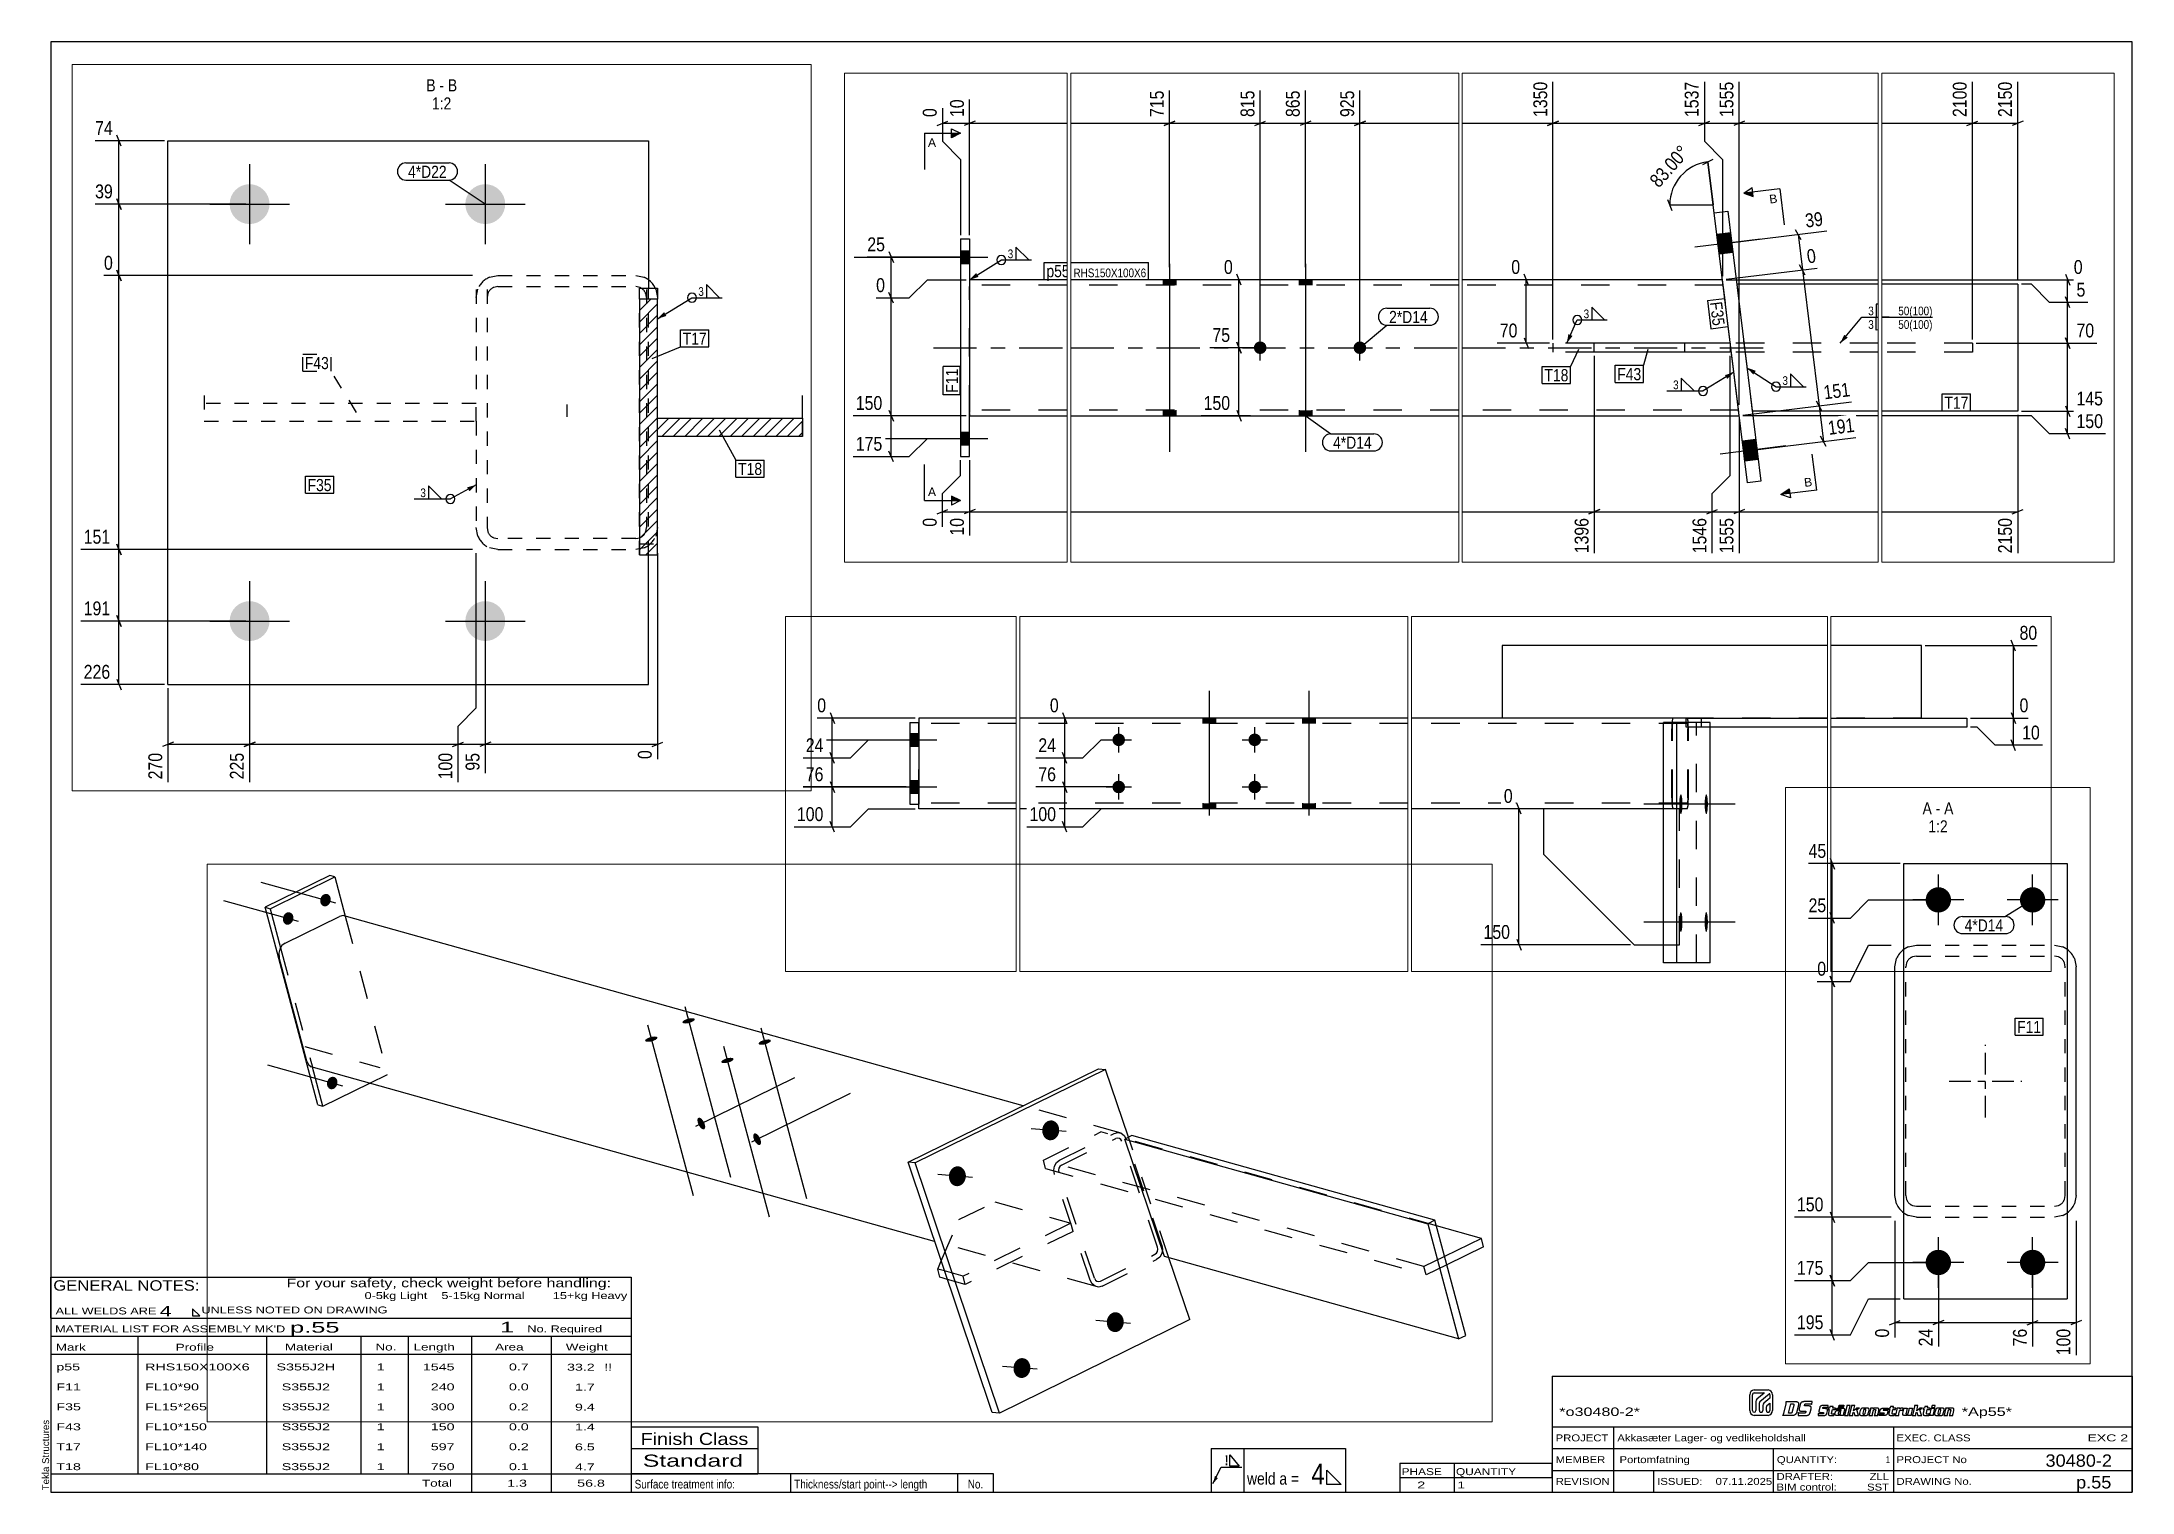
# Paper-space layout 'Layout1' of a CAD drawing. Header units: millimetres. Extents: x 2 to 579, y 5 to 405.
# The model-space entities are those that its viewports show. They can reach past a viewport. Long polylines and large blocks are cut down to what shows.
import ezdxf

# ---------------------------------------------------------------- set-up
doc = ezdxf.new("R2010")
doc.units = ezdxf.units.MM
doc.linetypes.add('DXK_LINE_DOT2', pattern=[3.9198, 1.9599, -1.9599])
doc.linetypes.add('DXK_LINE_DOT3', pattern=[5.9187, 2.979, -0.9799, 0.9799, -0.9799])
for name, color, linetype in [('GRAPHICAL_OBJECTS', 7, 'Continuous'), ('MÅLSÆTNING', 7, 'Continuous'), ('STÅL', 7, 'Continuous'), ('TEKST', 7, 'Continuous')]:
    doc.layers.add(name, color=color, linetype=linetype)
doc.layers.add('Viewport layer', color=7, linetype='Continuous', plot=False)
doc.styles.add('Arial', font='ARIAL.TTF', dxfattribs={"height": 0.2})
doc.styles.add('Arial Narrow', font='ARIALN.TTF', dxfattribs={"height": 0.2})
doc.styles.add('Arial Narrow Bold', font='ARIALNB.TTF', dxfattribs={"height": 0.2})
doc.styles.add('Arial Rounded MT Bold', font='ARLRDBD.TTF', dxfattribs={"height": 0.2})
doc.styles.add('IDAutomationHC39M', font='IDAUTOMATIONHC39M.TTF', dxfattribs={"height": 0.2})

psp = doc.layouts.get("Layout1")

# ---------------------------------------------------------------- texts
at = {"layer": 'GRAPHICAL_OBJECTS', "color": 7}
for s, height, style, width, p in [('GENERAL NOTES:', 2.8633, 'Arial Narrow', 1.4, (5.65, 60.56)), ('ALL WELDS ARE', 1.9089, 'Arial Narrow', 1.6, (6.29, 54)), ('UNLESS NOTED ON DRAWING', 1.9089, 'Arial Narrow', 1.6, (46.52, 54.28)), ('1', 2.91, 'Arial Rounded MT Bold', 1.794707, (128.86, 49.06)), ("MATERIAL LIST FOR ASSEMBLY MK'D", 1.9089, 'Arial Narrow', 1.6, (6.15, 49.06)), ('p.55', 2.912, 'Arial Rounded MT Bold', 1.794707, (70.97, 48.97)), ('No. Required', 1.9089, 'Arial Narrow', 1.6, (136.41, 49.06)), ('Mark', 1.909, 'Arial Narrow', 1.7, (6.34, 44)), ('Profile', 1.909, 'Arial Narrow', 1.7, (39.41, 44)), ('Material', 1.909, 'Arial Narrow', 1.7, (69.54, 44.06)), ('No.', 1.909, 'Arial Narrow', 1.7, (94.5, 44.06)), ('Length', 1.909, 'Arial Narrow', 1.7, (105, 44.06)), ('Area', 1.909, 'Arial Narrow', 1.7, (127.5, 44.06)), ('Weight', 1.909, 'Arial Narrow', 1.7, (147, 44.06)), ('PHASE', 1.909, 'Arial Narrow', 1.5, (377.5, 9.69)), ('QUANTITY', 1.909, 'Arial Narrow', 1.5, (392.5, 9.69))]:
    psp.add_text(s, height=height, dxfattribs=dict(at, style=style, width=width)).set_placement(p)
at = {"layer": 'GRAPHICAL_OBJECTS', "color": 7, "linetype": 'Continuous'}
for s, height, style, width, p in [('For your safety, check weight before handling:  ', 2.3861, 'Arial Narrow', 1.6, (70, 61.5)), ('0-5kg Light    5-15kg Normal        15+kg Heavy', 1.9089, 'Arial Narrow', 1.6, (91.5, 58.25)), ('4', 2.86, 'Arial Narrow', 1.794707, (35, 53.5)), ('p55', 1.909, 'Arial Narrow', 1.794707, (6.5, 38.56)), ('RHS150X100X6', 1.9089, 'Arial Narrow', 1.794707, (31, 38.56)), ('S355J2H', 1.909, 'Arial Narrow', 1.794707, (67.24, 38.56)), ('1', 1.91, 'Arial Narrow', 1.794707, (94.86, 38.56)), ('1545', 1.909, 'Arial Narrow', 1.794707, (107.58, 38.56)), ('0.7', 1.909, 'Arial Narrow', 1.794707, (131.32, 38.56)), ('33.2', 1.909, 'Arial Narrow', 1.794707, (147.34, 38.5)), ('!!', 1.909, 'Arial Narrow', 1.794707, (157.6, 38.5)), ('F11', 1.909, 'Arial Narrow', 1.794707, (6.5, 33.06)), ('FL10*90', 1.909, 'Arial Narrow', 1.794707, (31, 33.06)), ('S355J2', 1.909, 'Arial Narrow', 1.794707, (68.66, 33.06)), ('1', 1.91, 'Arial Narrow', 1.794707, (94.86, 33.06)), ('240', 1.909, 'Arial Narrow', 1.794707, (109.77, 33.06)), ('0.0', 1.909, 'Arial Narrow', 1.794707, (131.32, 33.06)), ('1.7', 1.909, 'Arial Narrow', 1.794707, (149.53, 33)), ('F35', 1.909, 'Arial Narrow', 1.794707, (6.5, 27.56)), ('FL15*265', 1.909, 'Arial Narrow', 1.794707, (31, 27.56)), ('S355J2', 1.909, 'Arial Narrow', 1.794707, (68.66, 27.56)), ('1', 1.91, 'Arial Narrow', 1.794707, (94.86, 27.56)), ('300', 1.909, 'Arial Narrow', 1.794707, (109.77, 27.56)), ('0.2', 1.909, 'Arial Narrow', 1.794707, (131.32, 27.56)), ('9.4', 1.909, 'Arial Narrow', 1.794707, (149.53, 27.5)), ('F43', 1.909, 'Arial Narrow', 1.794707, (6.5, 22.06)), ('FL10*150', 1.909, 'Arial Narrow', 1.794707, (31, 22.06)), ('S355J2', 1.909, 'Arial Narrow', 1.794707, (68.66, 22.06)), ('1', 1.91, 'Arial Narrow', 1.794707, (94.86, 22.06)), ('150', 1.909, 'Arial Narrow', 1.794707, (109.77, 22.06)), ('0.0', 1.909, 'Arial Narrow', 1.794707, (131.32, 22.06)), ('1.4', 1.909, 'Arial Narrow', 1.794707, (149.53, 22)), ('*o30480-2*', 2.333, 'IDAutomationHC39M', 1.425378, (421, 26)), ('*Ap55*', 2.333, 'IDAutomationHC39M', 1.425378, (532, 26.01)), ('T17', 1.909, 'Arial Narrow', 1.794707, (6.5, 16.56)), ('FL10*140', 1.909, 'Arial Narrow', 1.794707, (31, 16.56)), ('S355J2', 1.909, 'Arial Narrow', 1.794707, (68.66, 16.56)), ('1', 1.91, 'Arial Narrow', 1.794707, (94.86, 16.56)), ('597', 1.909, 'Arial Narrow', 1.794707, (109.77, 16.56)), ('0.2', 1.909, 'Arial Narrow', 1.794707, (131.32, 16.56)), ('6.5', 1.909, 'Arial Narrow', 1.794707, (149.53, 16.5)), ('Finish Class', 3.3405, 'Arial Narrow', 1.425378, (167.62, 18)), ('PROJECT', 1.909, 'Arial Narrow', 1.425378, (420, 19)), ('Akkasæter Lager- og vedlikeholdshall', 1.9089, 'Arial Narrow', 1.425378, (437, 19)), ('EXEC. CLASS', 1.9089, 'Arial Narrow', 1.425378, (514, 19)), ('EXC 2', 1.909, 'Arial Narrow', 1.780292, (566.64, 19)), ('T18', 1.909, 'Arial Narrow', 1.794707, (6.5, 11.06)), ('FL10*80', 1.909, 'Arial Narrow', 1.794707, (31, 11.06)), ('S355J2', 1.909, 'Arial Narrow', 1.794707, (68.66, 11.06)), ('1', 1.91, 'Arial Narrow', 1.794707, (94.86, 11.06)), ('750', 1.909, 'Arial Narrow', 1.794707, (109.77, 11.06)), ('0.1', 1.909, 'Arial Narrow', 1.794707, (131.32, 11.06)), ('4.7', 1.909, 'Arial Narrow', 1.794707, (149.53, 11)), ('Standard', 3.34, 'Arial Narrow', 1.780292, (168.26, 12)), ('MEMBER', 1.909, 'Arial Narrow', 1.425378, (420, 13)), ('Portomfatning', 1.9089, 'Arial Narrow', 1.42538, (437.61, 13)), ('QUANTITY:', 1.909, 'Arial Narrow', 1.425378, (481, 13)), ('PROJECT No', 1.909, 'Arial Narrow', 1.425378, (514, 13)), ('30480-2', 3.397, 'Arial Rounded MT Bold', 1.1, (555.09, 12)), ('Total', 1.909, 'Arial Narrow', 1.7, (107.33, 6.5)), ('1.3', 1.909, 'Arial Narrow', 1.794707, (130.83, 6.5)), ('56.8', 1.909, 'Arial Narrow', 1.794707, (150.14, 6.5)), ('2', 1.91, 'Arial Narrow', 1.794707, (381.82, 6)), ('1', 1.91, 'Arial Narrow', 1.794707, (392.86, 6)), ('REVISION', 1.909, 'Arial Narrow', 1.425378, (420, 7)), ('ISSUED:', 1.909, 'Arial Narrow', 1.425378, (448, 7)), ('07.11.2025', 1.909, 'Arial Narrow', 1.425378, (464.11, 7)), ('DRAFTER:', 1.909, 'Arial Narrow', 1.425378, (480.91, 8.35)), ('BIM control:', 1.9089, 'Arial Narrow', 1.425378, (480.9, 5.44)), ('SST', 1.909, 'Arial Narrow', 1.425378, (505.88, 5.43)), ('ZLL', 1.909, 'Arial Narrow', 1.425378, (506.58, 8.35)), ('DRAWING No.', 1.9089, 'Arial Narrow', 1.425378, (514, 7)), ('p.55', 3.397, 'Arial Rounded MT Bold', 1.1, (563.53, 6))]:
    psp.add_text(s, height=height, dxfattribs=dict(at, style=style, width=width)).set_placement(p)
at = {"layer": 'GRAPHICAL_OBJECTS', "color": 174, "linetype": 'Continuous', "style": 'Arial'}
psp.add_text('Tekla Structures', height=1.9102, rotation=90, dxfattribs=at).set_placement((4.5, 5.5))
at = {"layer": 'GRAPHICAL_OBJECTS', "color": 2, "linetype": 'Continuous', "style": 'Arial Narrow Bold', "width": 0.99921}
psp.add_text('!', height=2.73, dxfattribs=at).set_placement((328.73, 12.42))
at = {"layer": 'GRAPHICAL_OBJECTS', "color": 7, "linetype": 'Continuous', "style": 'Arial Narrow'}
for s, height, p in [('4', 5.73, (352.61, 7.11)), ('1', 1.91, (511.03, 13)), ('Surface treatment info:', 2.3861, (166, 6)), ('Thickness/start point--> length', 2.3861, (210, 6)), ('weld a =', 3.34, (334.88, 7.06))]:
    psp.add_text(s, height=height, dxfattribs=at).set_placement(p)
at = {"layer": 'GRAPHICAL_OBJECTS', "color": 7, "style": 'Arial Narrow'}
psp.add_text('No.', height=2.386, dxfattribs=at).set_placement((257.87, 6))

msp = doc.modelspace()

# ---------------------------------------------------------------- hatches: boundary and pattern name
at = {"layer": 'STÅL', "linetype": 'Continuous'}
for color, points in [(96, [(124.9, 577.1), (125.4, 578.4), (126.1, 579.7), (127.1, 580.7), (128.1, 581.6), (129.3, 582.1), (130.5, 582.4), (131.7, 582.4), (132.8, 582.1), (133.9, 581.5), (134.8, 580.6), (135.5, 579.5), (135.9, 578.3), (136.2, 576.9), (136.1, 575.4), (135.9, 574), (135.4, 572.6), (134.6, 571.4), (133.7, 570.3), (132.7, 569.5), (131.5, 568.9), (130.3, 568.7), (129.1, 568.7), (127.9, 569), (126.9, 569.6), (126, 570.5), (125.3, 571.6), (124.8, 572.8), (124.6, 574.2), (124.6, 575.6)]), (96, [(83.7, 556.8), (84.2, 558.2), (84.9, 559.4), (85.9, 560.5), (86.9, 561.3), (88.1, 561.9), (89.3, 562.2), (90.5, 562.2), (91.6, 561.8), (92.7, 561.2), (93.6, 560.4), (94.3, 559.3), (94.7, 558), (95, 556.6), (94.9, 555.2), (94.7, 553.8), (94.2, 552.4), (93.4, 551.1), (92.5, 550.1), (91.5, 549.3), (90.3, 548.7), (89.1, 548.4), (87.9, 548.4), (86.7, 548.7), (85.7, 549.4), (84.8, 550.2), (84.1, 551.3), (83.6, 552.6), (83.4, 554), (83.4, 555.4)]), (96, [(531.6, 440.1), (530.2, 439.7), (528.8, 439.5), (527.5, 439.4), (526.4, 439.5), (525.5, 439.6), (524.8, 439.9), (524.3, 440.3), (524.2, 440.8), (524.4, 441.4), (524.8, 442), (525.6, 442.6), (526.5, 443.2), (527.7, 443.7), (529, 444.3), (530.4, 444.7), (531.8, 445), (533.2, 445.2), (534.5, 445.3), (535.6, 445.3), (536.5, 445.1), (537.2, 444.8), (537.7, 444.4), (537.8, 443.9), (537.6, 443.4), (537.2, 442.8), (536.4, 442.2), (535.5, 441.6), (534.3, 441), (533, 440.5)]), (96, [(490.4, 419.8), (489, 419.5), (487.6, 419.3), (486.3, 419.2), (485.2, 419.2), (484.3, 419.4), (483.6, 419.7), (483.1, 420.1), (483, 420.6), (483.2, 421.1), (483.6, 421.7), (484.4, 422.3), (485.3, 422.9), (486.5, 423.5), (487.8, 424), (489.2, 424.4), (490.6, 424.8), (492, 425), (493.3, 425.1), (494.4, 425), (495.3, 424.9), (496, 424.6), (496.5, 424.2), (496.6, 423.7), (496.4, 423.1), (496, 422.5), (495.2, 421.9), (494.3, 421.3), (493.1, 420.8), (491.8, 420.2)]), (96, [(615.6, 416.6), (614.1, 416.2), (612.8, 416), (611.5, 415.9), (610.3, 416), (609.4, 416.1), (608.7, 416.4), (608.3, 416.8), (608.2, 417.3), (608.3, 417.9), (608.8, 418.5), (609.5, 419.1), (610.5, 419.7), (611.6, 420.2), (612.9, 420.8), (614.3, 421.2), (615.7, 421.5), (617.1, 421.7), (618.4, 421.8), (619.6, 421.8), (620.5, 421.6), (621.2, 421.3), (621.6, 420.9), (621.7, 420.4), (621.6, 419.9), (621.1, 419.3), (620.4, 418.7), (619.4, 418.1), (618.3, 417.5), (617, 417)]), (96, [(574.4, 396.3), (572.9, 396), (571.6, 395.8), (570.3, 395.7), (569.1, 395.7), (568.2, 395.9), (567.5, 396.2), (567.1, 396.6), (567, 397.1), (567.1, 397.6), (567.6, 398.2), (568.3, 398.8), (569.3, 399.4), (570.4, 400), (571.7, 400.5), (573.1, 400.9), (574.5, 401.3), (575.9, 401.5), (577.2, 401.6), (578.4, 401.5), (579.3, 401.4), (580, 401.1), (580.4, 400.7), (580.5, 400.2), (580.4, 399.6), (579.9, 399), (579.2, 398.4), (578.2, 397.8), (577.1, 397.2), (575.8, 396.7)]), (96, [(132.3, 375.3), (132.9, 376.7), (133.6, 377.9), (134.5, 379), (135.6, 379.8), (136.7, 380.4), (137.9, 380.6), (139.1, 380.6), (140.3, 380.3), (141.3, 379.7), (142.2, 378.8), (142.9, 377.7), (143.4, 376.5), (143.6, 375.1), (143.6, 373.7), (143.3, 372.2), (142.8, 370.9), (142.1, 369.6), (141.2, 368.6), (140.1, 367.7), (138.9, 367.2), (137.7, 366.9), (136.5, 366.9), (135.4, 367.2), (134.3, 367.8), (133.5, 368.7), (132.8, 369.8), (132.3, 371), (132, 372.4), (132.1, 373.9)]), (4, [(9494.9, 341.4), (9492.2, 363.3), (9477.3, 361.4), (9480, 339.6)]), (4, [(9494.9, 341.4), (9492.2, 363.3), (9477.3, 361.4), (9480, 339.6)]), (96, [(547.9, 330.5), (548.5, 329.2), (548.9, 327.8), (549.2, 326.5), (549.3, 325.3), (549.1, 324.3), (548.8, 323.5), (548.4, 322.9), (547.8, 322.6), (547, 322.6), (546.2, 322.9), (545.3, 323.4), (544.4, 324.2), (543.6, 325.2), (542.7, 326.3), (542, 327.6), (541.5, 328.9), (541, 330.3), (540.8, 331.6), (540.7, 332.7), (540.8, 333.8), (541.1, 334.6), (541.6, 335.1), (542.2, 335.4), (543, 335.5), (543.8, 335.2), (544.7, 334.7), (545.6, 333.9), (546.4, 332.9), (547.2, 331.8)]), (96, [(7946.5, 343.4), (7946.5, 329.4), (7956.5, 329.4), (7956.5, 343.4)]), (96, [(7946.5, 343.4), (7946.5, 329.4), (7956.5, 329.4), (7956.5, 343.4)]), (4, [(21067.5, 323.6, -1), (21045.5, 323.6, -1)]), (4, [(21197.5, 323.6, -1), (21175.5, 323.6, -1)]), (4, [(921.1, 322.3), (921.5, 324.6), (922.3, 326.7), (923.5, 328.6), (924.9, 330.2), (926.6, 331.4), (928.5, 332.2), (930.4, 332.5), (932.4, 332.4), (934.2, 331.7), (935.9, 330.6), (937.4, 329.1), (938.5, 327.3), (939.3, 325.3), (939.7, 323), (939.8, 320.7), (939.4, 318.5), (938.6, 316.3), (937.4, 314.4), (936, 312.9), (934.3, 311.6), (932.4, 310.9), (930.5, 310.6), (928.5, 310.7), (926.7, 311.4), (925, 312.4), (923.5, 313.9), (922.4, 315.7), (921.6, 317.8), (921.1, 320)]), (96, [(609.5, 313.3), (610.1, 311.9), (610.5, 310.6), (610.8, 309.3), (610.8, 308.1), (610.7, 307.1), (610.4, 306.3), (609.9, 305.7), (609.3, 305.4), (608.6, 305.4), (607.7, 305.6), (606.9, 306.2), (606, 306.9), (605.1, 307.9), (604.3, 309.1), (603.6, 310.4), (603, 311.7), (602.6, 313), (602.3, 314.3), (602.3, 315.5), (602.4, 316.5), (602.7, 317.3), (603.2, 317.9), (603.8, 318.2), (604.5, 318.2), (605.4, 318), (606.2, 317.4), (607.1, 316.7), (608, 315.7), (608.8, 314.5)]), (96, [(8668.5, 311.4), (8654.5, 311.4), (8654.5, 305.4), (8668.5, 305.4)]), (96, [(8668.5, 311.4), (8654.5, 311.4), (8654.5, 305.4), (8668.5, 305.4)]), (96, [(8818.5, 311.4), (8804.5, 311.4), (8804.5, 305.4), (8818.5, 305.4)]), (96, [(8818.5, 311.4), (8804.5, 311.4), (8804.5, 305.4), (8818.5, 305.4)]), (4, [(818.1, 271.7), (818.5, 274), (819.3, 276.1), (820.5, 278), (821.9, 279.6), (823.6, 280.8), (825.5, 281.6), (827.4, 281.9), (829.4, 281.7), (831.2, 281.1), (832.9, 280), (834.4, 278.5), (835.5, 276.7), (836.3, 274.7), (836.8, 272.4), (836.8, 270.1), (836.4, 267.9), (835.6, 265.7), (834.4, 263.8), (833, 262.2), (831.3, 261), (829.4, 260.3), (827.5, 259.9), (825.6, 260.1), (823.7, 260.7), (822, 261.8), (820.5, 263.3), (819.4, 265.1), (818.6, 267.2), (818.2, 269.4)]), (96, [(28721.4, 279.6), (28707.4, 279.6), (28707.4, 273.6), (28721.4, 273.6)]), (96, [(28831.4, 279.6), (28817.4, 279.6), (28817.4, 273.6), (28831.4, 273.6)]), (96, [(15460.3, 256, -1), (15474.3, 256, -1)]), (96, [(15512.3, 256, -1), (15526.3, 256, -1)]), (96, [(27909.4, 248.6), (27909.4, 262.6), (27899.4, 262.6), (27899.4, 248.6)]), (96, [(27909.4, 248.6), (27909.4, 262.6), (27899.4, 262.6), (27899.4, 248.6)]), (96, [(28614.4, 262.6, -1), (28614.4, 248.6, -1)]), (96, [(28764.4, 262.6, -1), (28764.4, 248.6, -1)]), (96, [(8761.5, 243.4, -1), (8761.5, 229.4, -1)]), (96, [(8871.5, 243.4, -1), (8871.5, 229.4, -1)]), (96, [(27909.4, 196.6), (27909.4, 210.6), (27899.4, 210.6), (27899.4, 196.6)]), (96, [(27909.4, 196.6), (27909.4, 210.6), (27899.4, 210.6), (27899.4, 196.6)]), (96, [(28614.4, 210.6, -1), (28614.4, 196.6, -1)]), (96, [(28764.4, 210.6, -1), (28764.4, 196.6, -1)]), (96, [(28721.4, 185.6), (28707.4, 185.6), (28707.4, 179.6), (28721.4, 179.6)]), (96, [(28831.4, 185.6), (28817.4, 185.6), (28817.4, 179.6), (28831.4, 179.6)]), (4, [(29444.7, 184.6), (29444.7, 186.9), (29444.9, 189.1), (29445, 191.1), (29445.3, 192.8), (29445.6, 194.1), (29446, 195.1), (29446.3, 195.5), (29446.7, 195.5), (29447.1, 195.1), (29447.4, 194.1), (29447.7, 192.8), (29448, 191.1), (29448.2, 189.1), (29448.3, 186.9), (29448.3, 184.6), (29448.3, 182.3), (29448.2, 180.1), (29448, 178.1), (29447.7, 176.4), (29447.4, 175.1), (29447.1, 174.1), (29446.7, 173.7), (29446.3, 173.7), (29446, 174.1), (29445.6, 175.1), (29445.3, 176.4), (29445, 178.1), (29444.9, 180.1), (29444.7, 182.3)]), (4, [(29472.8, 184.6), (29472.8, 186.9), (29472.9, 189.1), (29473.1, 191.1), (29473.4, 192.8), (29473.7, 194.1), (29474, 195.1), (29474.4, 195.5), (29474.7, 195.5), (29475.1, 195.1), (29475.4, 194.1), (29475.7, 192.8), (29476, 191.1), (29476.1, 189.1), (29476.3, 186.9), (29476.3, 184.6), (29476.3, 182.3), (29476.1, 180.1), (29476, 178.1), (29475.7, 176.4), (29475.4, 175.1), (29475.1, 174.1), (29474.7, 173.7), (29474.4, 173.7), (29474, 174.1), (29473.7, 175.1), (29473.4, 176.4), (29473.1, 178.1), (29472.9, 180.1), (29472.8, 182.3)]), (96, [(8668.5, 167.4), (8654.5, 167.4), (8654.5, 161.4), (8668.5, 161.4)]), (96, [(8668.5, 167.4), (8654.5, 167.4), (8654.5, 161.4), (8668.5, 161.4)]), (96, [(8818.5, 167.4), (8804.5, 167.4), (8804.5, 161.4), (8818.5, 161.4)]), (96, [(8818.5, 167.4), (8804.5, 167.4), (8804.5, 161.4), (8818.5, 161.4)]), (96, [(7946.5, 143.4), (7946.5, 129.4), (7956.5, 129.4), (7956.5, 143.4)]), (96, [(7946.5, 143.4), (7946.5, 129.4), (7956.5, 129.4), (7956.5, 143.4)]), (4, [(9522.9, 113.2), (9520.2, 135), (9505.4, 133.2), (9508, 111.3)]), (4, [(9522.9, 113.2), (9520.2, 135), (9505.4, 133.2), (9508, 111.3)]), (4, [(992.3, 110.7), (992.7, 113), (993.5, 115.1), (994.7, 117), (996.1, 118.6), (997.8, 119.8), (999.7, 120.6), (1001.6, 120.9), (1003.6, 120.7), (1005.4, 120.1), (1007.1, 119), (1008.6, 117.5), (1009.7, 115.7), (1010.5, 113.7), (1011, 111.4), (1011, 109.1), (1010.6, 106.9), (1009.8, 104.7), (1008.6, 102.8), (1007.2, 101.3), (1005.5, 100), (1003.6, 99.3), (1001.7, 98.9), (999.8, 99.1), (997.9, 99.8), (996.2, 100.8), (994.7, 102.3), (993.6, 104.1), (992.8, 106.2), (992.4, 108.4)]), (4, [(21067.5, 93.6, -1), (21045.5, 93.6, -1)]), (4, [(21197.5, 93.6, -1), (21175.5, 93.6, -1)]), (4, [(889.4, 60.1), (889.8, 62.4), (890.5, 64.5), (891.7, 66.4), (893.1, 68), (894.8, 69.2), (896.7, 70), (898.6, 70.3), (900.6, 70.1), (902.4, 69.5), (904.1, 68.4), (905.6, 66.9), (906.7, 65.1), (907.5, 63.1), (908, 60.8), (908, 58.5), (907.6, 56.3), (906.8, 54.1), (905.6, 52.2), (904.2, 50.6), (902.5, 49.4), (900.6, 48.7), (898.7, 48.3), (896.8, 48.5), (894.9, 49.1), (893.2, 50.2), (891.7, 51.7), (890.6, 53.5), (889.8, 55.6), (889.4, 57.8)]), (96, [(15460.3, 56, -1), (15474.3, 56, -1)]), (96, [(15512.3, 56, -1), (15526.3, 56, -1)]), (4, [(29444.7, 54.6), (29444.7, 56.9), (29444.9, 59.1), (29445, 61.1), (29445.3, 62.8), (29445.6, 64.1), (29446, 65.1), (29446.3, 65.5), (29446.7, 65.5), (29447.1, 65.1), (29447.4, 64.1), (29447.7, 62.8), (29448, 61.1), (29448.2, 59.1), (29448.3, 56.9), (29448.3, 54.6), (29448.3, 52.3), (29448.2, 50.1), (29448, 48.1), (29447.7, 46.4), (29447.4, 45.1), (29447.1, 44.1), (29446.7, 43.7), (29446.3, 43.7), (29446, 44.1), (29445.6, 45.1), (29445.3, 46.4), (29445, 48.1), (29444.9, 50.1), (29444.7, 52.3)]), (4, [(29472.8, 54.6), (29472.8, 56.9), (29472.9, 59.1), (29473.1, 61.1), (29473.4, 62.8), (29473.7, 64.1), (29474, 65.1), (29474.4, 65.5), (29474.7, 65.5), (29475.1, 65.1), (29475.4, 64.1), (29475.7, 62.8), (29476, 61.1), (29476.1, 59.1), (29476.3, 56.9), (29476.3, 54.6), (29476.3, 52.3), (29476.1, 50.1), (29476, 48.1), (29475.7, 46.4), (29475.4, 45.1), (29475.1, 44.1), (29474.7, 43.7), (29474.4, 43.7), (29474, 44.1), (29473.7, 45.1), (29473.4, 46.4), (29473.1, 48.1), (29472.9, 50.1), (29472.8, 52.3)])]:
    msp.add_hatch(color=color, dxfattribs=at).paths.add_polyline_path(points)
h = msp.add_hatch(dxfattribs=at)
h.set_pattern_fill('', scale=1.4, style=0, pattern_type=0)
h.set_pattern_definition([(45, (21271.467, 271.1057), (-3.14309, 3.14309), [])])
h.paths.add_polyline_path([(21281.5, 271.1), (21271.5, 271.1), (21271.5, 130.1), (21281.5, 130.1)])
h = msp.add_hatch(dxfattribs=at)
h.set_pattern_fill('', scale=1.4, style=0, pattern_type=0)
h.set_pattern_definition([(45, (21281.467, 205.6176), (-3.1431, 3.1431), [])])
h.paths.add_polyline_path([(21361.5, 205.6), (21281.5, 205.6), (21281.5, 195.5), (21361.5, 195.5)])
at = {"layer": 'TEKST', "linetype": 'Continuous'}
for color, points in [(30, [(7936.5, 468), (7936.5, 473), (7946.5, 473)]), (30, [(9516.9, 408.2), (9517.5, 403.2), (9507, 407)]), (3, [(7966.3, 314.5), (7956.5, 311.4), (7963.6, 318.8)]), (3, [(21286.4, 261.9), (21281.5, 260.4), (21285.1, 264.1)]), (3, [(9318.1, 249.4), (9311.7, 241.4), (9313.5, 251.5)]), (3, [(9621.7, 247.5), (9613.4, 241.4), (9617.8, 250.7)]), (3, [(9486.2, 206.2), (9496, 209.3), (9488.8, 201.9)]), (3, [(9517.5, 206.8), (9510.5, 214.4), (9520.2, 211)]), (3, [(21176.5, 167.4), (21181.5, 168.7), (21177.7, 165.2)]), (30, [(9557.1, 80.7), (9557.7, 75.8), (9547.8, 74.5)]), (30, [(7936.5, 67.7), (7936.5, 72.7), (7946.5, 67.7)])]:
    msp.add_hatch(color=color, dxfattribs=at).paths.add_polyline_path(points)

# ---------------------------------------------------------------- linework, layer by layer
at = {"layer": 'MÅLSÆTNING', "color": 7, "linetype": 'Continuous'}
for p, q in [((8661.5, 325.4), (8661.5, 520.1)), ((8661.5, 325.4), (8661.5, 520.1)), ((8761.5, 240.4), (8761.5, 520.1)), ((8811.5, 325.4), (8811.5, 520.1)), ((8871.5, 240.4), (8871.5, 520.1)), ((8871.5, 240.4), (8871.5, 520.1)), ((9296.5, 245.4), (9296.5, 529.9)), ((9296.5, 245.4), (9296.5, 529.9)), ((9463.5, 529.9), (9463.5, 464.1)), ((9501.9, 173.5), (9501.9, 529.9)), ((9501.9, 173.5), (9501.9, 529.9)), ((10046.5, 245.4), (10046.5, 529.9)), ((10096.5, 310.4), (10096.5, 529.9)), ((7956.5, 360.4), (7956.5, 510.4)), ((7926.5, 500.6), (7926.5, 464.1)), ((7920.5, 481.7), (7932.5, 486.5)), ((7962.5, 486.5), (7950.5, 481.7)), ((8667.5, 486.5), (8655.5, 481.7)), ((8655.5, 481.7), (8667.5, 486.5)), ((8755.5, 481.7), (8767.5, 486.5)), ((8817.5, 486.5), (8805.5, 481.7)), ((8877.5, 486.5), (8865.5, 481.7)), ((8865.5, 481.7), (8877.5, 486.5)), ((9302.5, 486.5), (9290.5, 481.7)), ((9290.5, 481.7), (9302.5, 486.5)), ((9457.5, 481.7), (9469.5, 486.5)), ((9507.9, 486.5), (9495.9, 481.7)), ((9507.9, 486.5), (9495.9, 481.7)), ((10040.5, 481.7), (10052.5, 486.5)), ((10102.5, 486.5), (10090.5, 481.7)), ((7926.5, 484.1), (7956.5, 484.1)), ((8661.5, 484.1), (8761.5, 484.1)), ((8871.5, 484.1), (9296.5, 484.1)), ((9296.5, 484.1), (9463.5, 484.1)), ((9501.9, 484.1), (10046.5, 484.1)), ((7926.5, 464.1), (7946.5, 444.1)), ((9463.5, 464.1), (9483.5, 444.1)), ((9463.5, 464.1), (9483.5, 444.1)), ((7946.5, 444.1), (7946.5, 360.4)), ((9461.8, 438.4), (9473.2, 444.6)), ((9501.4, 165.4), (9467.5, 441.5)), ((9467.5, 441.5), (9473.3, 393.9)), ((9483.5, 444.1), (9483.5, 315.4)), ((9483.5, 444.1), (9483.5, 315.4)), ((9422.9, 399.9), (9427.7, 387.9)), ((9425.3, 393.9), (9473.3, 393.9)), ((9482.6, 351), (9598.7, 365.3)), ((9563.7, 367), (9569.9, 355.7)), ((9566.8, 361.4), (9571.6, 322.2)), ((21009.5, 358.6), (20971.3, 358.6)), ((20985.6, 355.6), (20983.2, 361.6)), ((20984.4, 323.6), (20984.4, 358.6)), ((30003.4, 359.6), (30126.9, 359.6)), ((30103, 353.6), (30098.2, 365.6)), ((30100.6, 279.6), (30100.6, 359.6)), ((7952.5, 336.4), (7843.6, 336.4)), ((7867.5, 342.4), (7872.3, 330.4)), ((9487.4, 311.9), (9588.1, 324.2)), ((9487.4, 311.9), (9588.1, 324.2)), ((9574.7, 316.5), (9568.5, 327.9)), ((9574.7, 316.5), (9568.5, 327.9)), ((21054.5, 323.6), (20971.3, 323.6)), ((21054.5, 323.6), (20971.3, 323.6)), ((20983.2, 326.6), (20985.6, 320.6)), ((20985.6, 320.6), (20983.2, 326.6)), ((20984.4, 284.2), (20984.4, 323.6)), ((7889.9, 291.4), (7909.9, 311.4)), ((7889.9, 291.4), (7909.9, 311.4)), ((7909.9, 311.4), (7952.5, 311.4)), ((7909.9, 311.4), (7952.5, 311.4)), ((8750.9, 311.4), (8721.5, 311.4)), ((8740.4, 305.4), (8735.6, 317.4)), ((8738, 236.4), (8738, 311.4)), ((9279.3, 311.4), (9250.5, 311.4)), ((9269.4, 305.4), (9264.6, 317.4)), ((9267, 241.4), (9267, 311.4)), ((9487.5, 311.4), (10168.1, 311.4)), ((9571.6, 322.2), (9590, 172.2)), ((10149.1, 317.4), (10153.9, 305.4)), ((10151.5, 286.4), (10151.5, 311.4)), ((10111.5, 306.4), (10100.5, 306.4)), ((10111.5, 306.4), (10100.5, 306.4)), ((10131.5, 286.4), (10111.5, 306.4)), ((10131.5, 286.4), (10111.5, 306.4)), ((7853.3, 291.4), (7889.9, 291.4)), ((7872.3, 285.4), (7867.5, 297.4)), ((7869.9, 161.4), (7869.9, 291.4)), ((10153.9, 280.4), (10149.1, 292.4)), ((10153.9, 280.4), (10149.1, 292.4)), ((10173.9, 286.4), (10131.5, 286.4)), ((10173.9, 286.4), (10131.5, 286.4)), ((10151.5, 241.4), (10151.5, 286.4)), ((15407.6, 279), (15410, 273)), ((21179.5, 284.2), (20976.2, 284.2)), ((21179.5, 284.2), (20976.2, 284.2)), ((20983.2, 287.2), (20985.6, 281.2)), ((20985.6, 281.2), (20983.2, 287.2)), ((27905.4, 279.6), (27797.3, 279.6)), ((27811.5, 285.6), (27816.3, 273.6)), ((27813.9, 235.6), (27813.9, 279.6)), ((28594.6, 279.6), (28538.4, 279.6)), ((28552.5, 285.6), (28557.3, 273.6)), ((28554.9, 235.6), (28554.9, 279.6)), ((30053.4, 279.6), (30117.1, 279.6)), ((30053.4, 279.6), (30117.1, 279.6)), ((30098.2, 285.6), (30103, 273.6)), ((30098.2, 285.6), (30103, 273.6)), ((30100.6, 249.6), (30100.6, 279.6)), ((15446.3, 276), (15395.7, 276)), ((15408.8, 246), (15408.8, 276)), ((30060.6, 269.6), (30053.4, 269.6)), ((30080.6, 249.6), (30060.6, 269.6)), ((15418.8, 246), (15428.8, 256)), ((15418.8, 246), (15428.8, 256)), ((15428.8, 256), (15465.3, 256)), ((15428.8, 256), (15465.3, 256)), ((27833.9, 235.6), (27853.9, 255.6)), ((27833.9, 235.6), (27853.9, 255.6)), ((27853.9, 255.6), (27895.4, 255.6)), ((27853.9, 255.6), (27895.4, 255.6)), ((28574.9, 235.6), (28594.9, 255.6)), ((28574.9, 235.6), (28594.9, 255.6)), ((28594.9, 255.6), (28610.4, 255.6)), ((28594.9, 255.6), (28610.4, 255.6)), ((30103, 243.6), (30098.2, 255.6)), ((8740.4, 230.4), (8735.6, 242.4)), ((9264.6, 247.4), (9269.4, 235.4)), ((10153.9, 235.4), (10149.1, 247.4)), ((15395.7, 246), (15418.8, 246)), ((15395.7, 246), (15418.8, 246)), ((15410, 243), (15407.6, 249)), ((15410, 243), (15407.6, 249)), ((15408.8, 211), (15408.8, 246)), ((30132.7, 249.6), (30080.6, 249.6)), ((8757.5, 236.4), (8705.9, 236.4)), ((8738, 161.4), (8738, 236.4)), ((9292.5, 241.4), (9234.9, 241.4)), ((10050.5, 241.4), (10183.7, 241.4)), ((10151.5, 166.4), (10151.5, 241.4)), ((15418.8, 211), (15428.8, 231)), ((15418.8, 211), (15428.8, 231)), ((15428.8, 231), (15441.3, 231)), ((15428.8, 231), (15441.3, 231)), ((27781.7, 235.6), (27833.9, 235.6)), ((27781.7, 235.6), (27833.9, 235.6)), ((27813.9, 203.6), (27813.9, 235.6)), ((28522.8, 235.6), (28574.9, 235.6)), ((28522.8, 235.6), (28574.9, 235.6)), ((28557.3, 229.6), (28552.5, 241.6)), ((28557.3, 229.6), (28552.5, 241.6)), ((28554.9, 203.6), (28554.9, 235.6)), ((9342.1, 227.4), (9342.1, 9.6)), ((9342.1, 227.4), (9342.1, 9.6)), ((9492.1, 95.4), (9492.1, 227.4)), ((9492.1, 95.4), (9492.1, 227.4)), ((15400.5, 211), (15418.8, 211)), ((15400.5, 211), (15418.8, 211)), ((15407.6, 214), (15410, 208)), ((15410, 208), (15407.6, 214)), ((15408.8, 81), (15408.8, 211)), ((27811.5, 209.6), (27816.3, 197.6)), ((28552.5, 209.6), (28557.3, 197.6)), ((28552.5, 209.6), (28557.3, 197.6)), ((27895.4, 203.6), (27781.7, 203.6)), ((27813.9, 159.6), (27813.9, 203.6)), ((28610.4, 203.6), (28522.8, 203.6)), ((28610.4, 203.6), (28522.8, 203.6)), ((28554.9, 159.6), (28554.9, 203.6)), ((29270.2, 173.6), (29265.4, 185.6)), ((9505.9, 161.9), (9625.8, 176.6)), ((9586.9, 177.9), (9593.2, 166.5)), ((27833.9, 159.6), (27853.9, 179.6)), ((27853.9, 179.6), (27905.4, 179.6)), ((28574.9, 159.6), (28594.9, 179.6)), ((28594.9, 179.6), (28594.6, 179.6)), ((29291, 179.6), (29251.2, 179.6)), ((29267.8, 29.6), (29267.8, 179.6)), ((7867.5, 167.4), (7872.3, 155.4)), ((7867.5, 167.4), (7872.3, 155.4)), ((8735.6, 167.4), (8740.4, 155.4)), ((10096.5, 162.4), (10096.5, 9.6)), ((10100.5, 166.4), (10193.4, 166.4)), ((10100.5, 166.4), (10193.4, 166.4)), ((10149.1, 172.4), (10153.9, 160.4)), ((10149.1, 172.4), (10153.9, 160.4)), ((10151.5, 141.4), (10151.5, 166.4)), ((27816.3, 153.6), (27811.5, 165.6)), ((28557.3, 153.6), (28552.5, 165.6)), ((7952.5, 161.4), (7828, 161.4)), ((7952.5, 161.4), (7828, 161.4)), ((7869.9, 116.4), (7869.9, 161.4)), ((8750.9, 161.4), (8696.2, 161.4)), ((9501.9, 157.4), (9501.9, 9.6)), ((10111.5, 161.4), (9505.9, 161.4)), ((10131.5, 141.4), (10111.5, 161.4)), ((27772, 159.6), (27833.9, 159.6)), ((28513, 159.6), (28574.9, 159.6)), ((9598, 127.4), (9591.7, 138.7)), ((10193.4, 141.4), (10131.5, 141.4)), ((10153.9, 135.4), (10149.1, 147.4)), ((7889.9, 116.4), (7909.9, 136.4)), ((7909.9, 136.4), (7952.5, 136.4)), ((9510.7, 122.7), (9630.6, 137.5)), ((21179.5, 133.1), (20963.5, 133.1)), ((20985.6, 130.1), (20983.2, 136.1)), ((20984.4, 93.6), (20984.4, 133.1)), ((21181.5, 45.7), (21181.5, 131.1)), ((21181.5, 45.7), (21181.5, 131.1)), ((21281.5, 131.1), (21281.5, 17.5)), ((7828, 116.4), (7889.9, 116.4)), ((7872.3, 110.4), (7867.5, 122.4)), ((7946.5, 95.4), (7946.5, 112.4)), ((7956.5, 112.4), (7956.5, 29.1)), ((7926.5, 75.4), (7946.5, 95.4)), ((9472.1, 75.4), (9492.1, 95.4)), ((9472.1, 75.4), (9492.1, 95.4)), ((21054.5, 93.6), (20963.5, 93.6)), ((21054.5, 93.6), (20963.5, 93.6)), ((20983.2, 96.6), (20985.6, 90.6)), ((20985.6, 90.6), (20983.2, 96.6)), ((20984.4, 58.6), (20984.4, 93.6)), ((15441.3, 81), (15387.9, 81)), ((15441.3, 81), (15387.9, 81)), ((15407.6, 84), (15410, 78)), ((15407.6, 84), (15410, 78)), ((21056.5, 91.6), (21056.5, 4.8)), ((21056.5, 91.6), (21056.5, 4.8)), ((21186.5, 91.6), (21186.5, 9.7)), ((21186.5, 91.6), (21186.5, 9.7)), ((7926.5, 38.9), (7926.5, 75.4)), ((9472.1, 9.6), (9472.1, 75.4)), ((15443.3, 79), (15443.3, 14.6)), ((15543.3, 79), (15543.3, 4.8)), ((7920.5, 53), (7932.5, 57.8)), ((7962.5, 57.8), (7950.5, 53)), ((9348.1, 57.8), (9336.1, 53)), ((9336.1, 53), (9348.1, 57.8)), ((9466.1, 53), (9478.1, 57.8)), ((9507.9, 57.8), (9495.9, 53)), ((10090.5, 53), (10102.5, 57.8)), ((21009.5, 58.6), (20963.5, 58.6)), ((20983.2, 61.6), (20985.6, 55.6)), ((7926.5, 55.4), (7956.5, 55.4)), ((9472.1, 55.4), (9501.9, 55.4)), ((15407.6, 49), (15410, 43)), ((15418.8, 46), (15428.8, 56)), ((15418.8, 46), (15428.8, 56)), ((15428.8, 56), (15465.3, 56)), ((15428.8, 56), (15465.3, 56)), ((15467.3, 54), (15467.3, 9.7)), ((15467.3, 54), (15467.3, 9.7)), ((15519.3, 54), (15519.3, 9.7)), ((15519.3, 54), (15519.3, 9.7)), ((21011.5, 56.6), (21011.5, 4.8)), ((15387.9, 46), (15418.8, 46)), ((15408.8, 16), (15408.8, 46)), ((15418.8, 16), (15428.8, 36)), ((15428.8, 36), (15446.3, 36)), ((21171.5, 35.7), (21181.5, 45.7)), ((21171.5, 35.7), (21181.5, 45.7)), ((21171.5, 4.8), (21171.5, 35.7)), ((29265.4, 35.6), (29270.2, 23.6)), ((15440.3, 21.6), (15446.3, 24)), ((15470.3, 24), (15464.3, 21.6)), ((15470.3, 24), (15464.3, 21.6)), ((15516.3, 21.6), (15522.3, 24)), ((15516.3, 21.6), (15522.3, 24)), ((15546.3, 24), (15540.3, 21.6)), ((21014.5, 26.9), (21008.5, 24.5)), ((21011.5, 25.7), (21056.5, 25.7)), ((21059.5, 26.9), (21053.5, 24.5)), ((21053.5, 24.5), (21059.5, 26.9)), ((21168.5, 24.5), (21174.5, 26.9)), ((21171.5, 25.7), (21186.5, 25.7)), ((21189.5, 26.9), (21183.5, 24.5)), ((21189.5, 26.9), (21183.5, 24.5)), ((21186.5, 25.7), (21281.5, 25.7)), ((21278.5, 24.5), (21284.5, 26.9)), ((29391, 29.6), (29225.9, 29.6)), ((15387.9, 16), (15418.8, 16)), ((15410, 13), (15407.6, 19)), ((15443.3, 22.8), (15467.3, 22.8)), ((15467.3, 22.8), (15519.3, 22.8)), ((15519.3, 22.8), (15543.3, 22.8))]:
    msp.add_line(p, q, dxfattribs=at)
msp.add_arc((9473.3, 393.9), 48, 97, 180, dxfattribs=at)
at = {"layer": 'STÅL', "color": 2, "linetype": 'Continuous'}
for p, q in [((135, 602.7), (63.7, 567.6)), ((69.3, 566), (140.6, 601.1)), ((140.6, 601.1), (135, 602.7)), ((140.6, 601.1), (152.1, 558)), ((63.7, 567.6), (69.3, 566)), ((122, 349.8), (63.7, 567.6)), ((69.3, 566), (80.8, 522.9)), ((85.8, 527.9), (146, 557.5)), ((149.8, 558.5), (146, 557.5)), ((153.5, 557.6), (149.8, 558.5)), ((900, 348.6), (153.5, 557.6)), ((79.9, 521.4), (78.8, 516.9)), ((82.3, 525.3), (79.9, 521.4)), ((85.8, 527.9), (82.3, 525.3)), ((78.8, 516.9), (79.2, 512.4)), ((109.8, 398), (79.2, 512.4)), ((109.8, 398), (111.7, 394.2)), ((111.7, 394.2), (114.7, 391.7)), ((802.4, 199.1), (114.7, 391.7)), ((127.6, 348.2), (116.1, 391.3)), ((773.1, 286.3), (983, 389.4)), ((990.9, 388.8), (781, 285.6)), ((983, 389.4), (990.9, 388.8)), ((1016.1, 314), (990.9, 388.8)), ((9474.4, 385.3), (9489.3, 387.1)), ((9511, 87.5), (9474.4, 385.3)), ((9489.3, 387.1), (9525.9, 89.3)), ((127.6, 348.2), (179.3, 373.6)), ((21011.5, 358.6), (21276.5, 358.6)), ((21011.5, 58.6), (21011.5, 358.6)), ((21276.5, 358.6), (21276.5, 277.3)), ((29608.1, 359.6), (29249.4, 359.6)), ((29249.4, 359.6), (29249.4, 279.6)), ((29999.4, 359.6), (29899.4, 359.6)), ((29999.4, 279.6), (29999.4, 359.6)), ((122, 349.8), (127.6, 348.2)), ((7946.5, 356.4), (7946.5, 116.4)), ((7946.5, 356.4), (7956.5, 356.4)), ((7956.5, 356.4), (7956.5, 308.9)), ((1020.1, 315.9), (1012.1, 312)), ((1055.8, 182.2), (1012.1, 312)), ((1012.1, 312), (1346.4, 218.4)), ((1354.3, 222.3), (1020.1, 315.9)), ((8064, 311.4), (7956.5, 311.4)), ((8980.5, 311.4), (8552.5, 311.4)), ((9483.5, 311.4), (9196.5, 311.4)), ((7956.5, 308.9), (7956.5, 164.9)), ((9655.2, 306.4), (9499.2, 306.4)), ((10096.5, 306.4), (9946.5, 306.4)), ((10096.5, 306.4), (10096.5, 166.4)), ((866, 10.3), (773.1, 286.3)), ((781, 285.6), (773.1, 286.3)), ((873.8, 9.6), (781, 285.6)), ((21271.5, 271.1), (21271.5, 277.3)), ((21271.5, 277.3), (21281.5, 277.3)), ((21281.5, 277.3), (21281.5, 271.1)), ((27909.4, 279.6), (27909.4, 274.6)), ((28016.9, 279.6), (27909.4, 279.6)), ((28933.4, 279.6), (28505.4, 279.6)), ((29445, 279.6), (29149.4, 279.6)), ((29437.3, 278.7), (29436.9, 276.1)), ((29437.9, 279.6), (29437.3, 278.7)), ((29452.2, 279.6), (29445, 279.6)), ((29452.2, 269.6), (29452.2, 279.6)), ((29452.2, 279.6), (29608.1, 279.6)), ((29899.4, 279.6), (30049.4, 279.6)), ((30049.4, 279.6), (30049.4, 269.6)), ((15448.3, 36), (15448.3, 276)), ((15448.3, 276), (15538.3, 276)), ((15538.3, 276), (15538.3, 36)), ((21281.5, 271.1), (21271.5, 271.1)), ((21271.5, 271.1), (21271.5, 130.1)), ((21281.5, 130.1), (21281.5, 271.1)), ((27899.4, 274.6), (27909.4, 274.6)), ((27899.4, 274.6), (27899.4, 184.6)), ((27909.4, 274.6), (27909.4, 184.6)), ((29427.4, 9.6), (29427.4, 274.6)), ((29452.2, 274.6), (29427.4, 274.6)), ((29436.9, 276.1), (29436.7, 274.6)), ((29442.2, 9.6), (29442.2, 274.6)), ((29608.1, 269.6), (29452.2, 269.6)), ((29478.8, 9.6), (29478.8, 269.6)), ((30049.4, 269.6), (29899.4, 269.6)), ((9342.1, 231.4), (9342.1, 241.4)), ((9492.1, 241.4), (9342.1, 241.4)), ((9492.1, 231.4), (9342.1, 231.4)), ((9442.1, 231.4), (9442.1, 241.4)), ((9492.1, 241.4), (9492.1, 231.4)), ((1354.3, 222.3), (1346.4, 218.4)), ((1388.3, 95.2), (1354.3, 222.3)), ((15443.3, 219), (15444.2, 223.6)), ((15542.4, 223.6), (15543.3, 219)), ((1346.4, 218.4), (1380.4, 91.4)), ((1405.5, 202.3), (1355.9, 216.2)), ((15443.3, 93), (15443.3, 219)), ((15543.3, 93), (15543.3, 219)), ((21361.5, 205.6), (21361.5, 218.1)), ((1405.5, 202.3), (1365, 182.4)), ((1407.9, 193.2), (1405.5, 202.3)), ((21281.5, 205.6), (21361.5, 205.6)), ((21281.5, 195.5), (21281.5, 205.6)), ((21361.5, 205.6), (21361.5, 195.5)), ((1407.9, 193.2), (1367.4, 173.3)), ((21361.5, 195.5), (21281.5, 195.5)), ((27899.4, 184.6), (27909.4, 184.6)), ((27909.4, 180.5), (27909.4, 184.6)), ((805.8, 168.5), (809.7, 177.6)), ((1380.4, 91.4), (1055.8, 182.2)), ((1083.8, 112.8), (1060.9, 180.8)), ((27909.4, 179.6), (27909.4, 180.5)), ((28016.9, 179.6), (27909.4, 179.6)), ((28933.4, 179.6), (28505.4, 179.6)), ((29427.4, 179.6), (29149.4, 179.6)), ((29295, 179.6), (29295, 129.6)), ((808.3, 159.5), (805.8, 168.5)), ((813.4, 166.4), (805.8, 168.5)), ((7956.5, 163.9), (7956.5, 164.9)), ((7956.5, 116.4), (7956.5, 163.9)), ((9655.2, 166.4), (9516.4, 166.4)), ((10096.5, 166.4), (9946.5, 166.4)), ((816.5, 157.1), (808.3, 159.5)), ((7956.5, 161.4), (8064, 161.4)), ((8552.5, 161.4), (8980.5, 161.4)), ((9196.5, 161.4), (9501.9, 161.4)), ((21271.5, 130.1), (21281.5, 130.1)), ((21276.5, 58.6), (21276.5, 130.1)), ((29295, 129.6), (29395, 29.6)), ((7946.5, 116.4), (7956.5, 116.4)), ((1083.8, 112.8), (873.8, 9.6)), ((1380.4, 91.4), (1388.3, 95.2)), ((15444.2, 88.4), (15443.3, 93)), ((15543.3, 93), (15542.4, 88.4)), ((9525.9, 89.3), (9511, 87.5)), ((21011.5, 58.6), (21276.5, 58.6)), ((15448.3, 36), (15538.3, 36)), ((29395, 29.6), (29427.4, 29.6)), ((873.8, 9.6), (866, 10.3)), ((29478.8, 9.6), (29427.4, 9.6))]:
    msp.add_line(p, q, dxfattribs=at)
at = {"layer": 'STÅL', "color": 96, "linetype": 'Continuous'}
for p, q in [((59, 595.5), (141.6, 572.4)), ((17.8, 575.3), (100.4, 552.2)), ((526.7, 458.3), (577.2, 269.9)), ((485.5, 438), (536, 249.7)), ((610.7, 434.8), (661.2, 246.4)), ((569.5, 414.5), (620, 226.2)), ((66.5, 393.7), (149, 370.6)), ((539, 326.1), (648, 379.7)), ((600.6, 308.9), (709.5, 362.4)), ((7829, 336.4), (7976.5, 336.4)), ((7829, 336.4), (7976.5, 336.4)), ((7946.5, 343.4), (7956.5, 343.4)), ((7946.5, 343.4), (7956.5, 343.4)), ((7946.5, 329.4), (7956.5, 329.4)), ((7946.5, 329.4), (7956.5, 329.4)), ((8661.5, 328.9), (8661.5, 121.4)), ((8661.5, 328.9), (8661.5, 121.4)), ((8811.5, 328.9), (8811.5, 121.4)), ((8811.5, 328.9), (8811.5, 121.4)), ((8654.5, 311.4), (8654.5, 305.4)), ((8654.5, 311.4), (8654.5, 305.4)), ((8668.5, 311.4), (8668.5, 305.4)), ((8668.5, 311.4), (8668.5, 305.4)), ((8804.5, 311.4), (8804.5, 305.4)), ((8804.5, 311.4), (8804.5, 305.4)), ((8818.5, 311.4), (8818.5, 305.4)), ((8818.5, 311.4), (8818.5, 305.4)), ((28714.4, 172.1), (28714.4, 309.6)), ((28824.4, 172.1), (28824.4, 309.6)), ((28707.4, 273.6), (28707.4, 279.6)), ((28721.4, 273.6), (28721.4, 279.6)), ((28817.4, 273.6), (28817.4, 279.6)), ((28831.4, 273.6), (28831.4, 279.6)), ((15467.3, 242), (15467.3, 270)), ((15519.3, 242), (15519.3, 270)), ((28614.4, 241.6), (28614.4, 269.6)), ((28764.4, 241.6), (28764.4, 269.6)), ((15481.3, 256), (15453.3, 256)), ((15533.3, 256), (15505.3, 256)), ((27781.9, 255.6), (27929.4, 255.6)), ((27781.9, 255.6), (27929.4, 255.6)), ((27899.4, 262.6), (27909.4, 262.6)), ((27899.4, 262.6), (27909.4, 262.6)), ((28600.4, 255.6), (28628.4, 255.6)), ((28750.4, 255.6), (28778.4, 255.6)), ((8761.5, 222.4), (8761.5, 250.4)), ((8871.5, 222.4), (8871.5, 250.4)), ((27899.4, 248.6), (27909.4, 248.6)), ((27899.4, 248.6), (27909.4, 248.6)), ((8747.5, 236.4), (8775.5, 236.4)), ((8857.5, 236.4), (8885.5, 236.4)), ((27899.4, 210.6), (27909.4, 210.6)), ((27899.4, 210.6), (27909.4, 210.6)), ((28614.4, 189.6), (28614.4, 217.6)), ((28764.4, 189.6), (28764.4, 217.6)), ((27781.9, 203.6), (27929.4, 203.6)), ((27781.9, 203.6), (27929.4, 203.6)), ((27899.4, 196.6), (27909.4, 196.6)), ((27899.4, 196.6), (27909.4, 196.6)), ((28600.4, 203.6), (28628.4, 203.6)), ((28750.4, 203.6), (28778.4, 203.6)), ((28707.4, 179.6), (28707.4, 185.6)), ((28721.4, 179.6), (28721.4, 185.6)), ((28817.4, 179.6), (28817.4, 185.6)), ((28831.4, 179.6), (28831.4, 185.6)), ((8654.5, 167.4), (8654.5, 161.4)), ((8654.5, 167.4), (8654.5, 161.4)), ((8668.5, 167.4), (8668.5, 161.4)), ((8668.5, 167.4), (8668.5, 161.4)), ((8804.5, 167.4), (8804.5, 161.4)), ((8804.5, 167.4), (8804.5, 161.4)), ((8818.5, 167.4), (8818.5, 161.4)), ((8818.5, 167.4), (8818.5, 161.4)), ((7946.5, 143.4), (7956.5, 143.4)), ((7946.5, 143.4), (7956.5, 143.4)), ((7829, 136.4), (7976.5, 136.4)), ((7829, 136.4), (7976.5, 136.4)), ((7946.5, 129.4), (7956.5, 129.4)), ((7946.5, 129.4), (7956.5, 129.4)), ((15467.3, 42), (15467.3, 70)), ((15519.3, 42), (15519.3, 70)), ((15481.3, 56), (15453.3, 56)), ((15533.3, 56), (15505.3, 56))]:
    msp.add_line(p, q, dxfattribs=at)
at = {"layer": 'STÅL', "color": 7, "linetype": 'DXK_LINE_DOT2'}
for p, q in [((152.1, 558), (198.9, 383.2)), ((80.8, 522.9), (116.1, 391.3)), ((179.3, 373.6), (198.9, 383.2)), ((1008.3, 318.3), (900, 348.6)), ((922.4, 288.7), (985.8, 319.8)), ((940.3, 288.7), (1000.5, 318.2)), ((942.2, 283.1), (1002.4, 312.7)), ((1355.9, 216.2), (985.8, 319.8)), ((1000.5, 318.2), (1004.5, 319.2)), ((1004.4, 313.1), (1002.4, 312.7)), ((1006.3, 312.7), (1004.4, 313.1)), ((1004.5, 319.2), (1008.3, 318.3)), ((1007.9, 311.4), (1006.3, 312.7)), ((1009, 309.5), (1007.9, 311.4)), ((1008.3, 318.3), (1011.6, 315.7)), ((1011.6, 315.7), (1013.8, 311.8)), ((1053.1, 195), (1013.8, 311.8)), ((1060.9, 180.8), (1016.1, 314)), ((7956.5, 311.4), (7956.5, 308.9)), ((9501.9, 161.4), (9483.5, 311.4)), ((1048.3, 192.7), (1009, 309.5)), ((7956.5, 308.9), (7956.5, 304)), ((8064, 305.4), (7956.5, 305.4)), ((7956.5, 163.9), (7956.5, 304)), ((8980.5, 305.4), (8552.5, 305.4)), ((9484.2, 305.4), (9196.5, 305.4)), ((9499.2, 306.4), (9516.4, 166.4)), ((924.8, 279.6), (922.4, 288.7)), ((1342.1, 171.2), (922.4, 288.7)), ((937, 286), (940.3, 288.7)), ((924.8, 279.6), (1344.5, 162.1)), ((933.8, 277.5), (934.7, 282.1)), ((934.6, 272.9), (933.8, 277.5)), ((934.7, 282.1), (937, 286)), ((939.4, 279.8), (939, 277.5)), ((939, 277.5), (939.3, 275.2)), ((940.5, 281.8), (939.4, 279.8)), ((942.2, 283.1), (940.5, 281.8)), ((21181.5, 272.1), (21182.4, 276.7)), ((21188.9, 283.3), (21193.5, 284.2)), ((21193.5, 278.2), (21191.2, 277.7)), ((21193.5, 284.2), (21269.5, 284.2)), ((21193.5, 278.2), (21269.5, 278.2)), ((21269.5, 284.2), (21274.1, 283.3)), ((21271.8, 277.7), (21269.5, 278.2)), ((21276.5, 130.1), (21276.5, 277.3)), ((21280.6, 276.7), (21281.5, 272.1)), ((27909.4, 279.6), (27909.4, 278.7)), ((27909.4, 278.7), (27909.4, 276.1)), ((29445, 279.6), (29249.4, 279.6)), ((29452.2, 279.6), (29445, 279.6)), ((29608.1, 279.6), (29452.2, 279.6)), ((29453.9, 278.7), (29453.4, 279.6)), ((29454.4, 276.1), (29453.9, 278.7)), ((29469.3, 269.6), (29469.3, 279.6)), ((29999.4, 279.6), (29899.4, 279.6)), ((973.9, 156.1), (934.6, 272.9)), ((978.6, 158.4), (939.3, 275.2)), ((21181.5, 276.5), (21181.5, 218.1)), ((21187.5, 276.5), (21187.5, 145.2)), ((21187.9, 274.4), (21187.5, 272.1)), ((21271.5, 130.1), (21271.5, 271.1)), ((21275.5, 272.1), (21275, 274.4)), ((21275.5, 276.5), (21275.5, 145.2)), ((21281.5, 276.5), (21281.5, 271.1)), ((21281.5, 130.1), (21281.5, 271.1)), ((27909.4, 191.6), (27909.4, 274.6)), ((28016.9, 273.6), (27909.4, 273.6)), ((28933.4, 273.6), (28505.4, 273.6)), ((29453.4, 273.6), (29149.4, 273.6)), ((29436.5, 272.2), (29436.4, 267.6)), ((29436.4, 191.6), (29436.4, 267.6)), ((29436.7, 274.6), (29436.5, 272.2)), ((29437.2, 269.9), (29437.4, 271.8)), ((29437.2, 267.6), (29437.2, 269.9)), ((29437.2, 191.6), (29437.2, 267.6)), ((29437.4, 271.8), (29437.6, 273.1)), ((29437.6, 273.1), (29437.9, 273.6)), ((29478.8, 274.6), (29452.2, 274.6)), ((29453.4, 273.6), (29453.7, 273.1)), ((29453.7, 273.1), (29453.9, 271.8)), ((29453.9, 271.8), (29454.1, 269.9)), ((29454.1, 269.9), (29454.1, 267.6)), ((29454.1, 191.6), (29454.1, 267.6)), ((29454.7, 272.2), (29454.4, 276.1)), ((29454.8, 267.6), (29454.7, 272.2)), ((29454.8, 191.6), (29454.8, 267.6)), ((29463.9, 9.6), (29463.9, 274.6)), ((29478.8, 269.6), (29478.8, 274.6)), ((829.1, 223.1), (868.7, 242.6)), ((868.7, 242.6), (952.6, 219.1)), ((9655.2, 241.4), (9296.5, 241.4)), ((9296.5, 241.4), (9296.5, 231.4)), ((9655.2, 231.4), (9296.5, 231.4)), ((10046.5, 241.4), (9946.5, 241.4)), ((10046.5, 231.4), (9946.5, 231.4)), ((10046.5, 241.4), (10046.5, 231.4)), ((15450.7, 230.1), (15455.3, 231)), ((15455.3, 231), (15531.3, 231)), ((15531.3, 231), (15535.9, 230.1)), ((809.7, 177.6), (829.1, 223.1)), ((952.6, 219.1), (833.8, 160.7)), ((955.1, 210), (952.6, 219.1)), ((15449.8, 221.3), (15449.3, 219)), ((15455.3, 225), (15453, 224.5)), ((15455.3, 225), (15531.3, 225)), ((15533.6, 224.5), (15531.3, 225)), ((15537.3, 219), (15536.9, 221.3)), ((955.1, 210), (836.2, 151.6)), ((15449.3, 93), (15449.3, 219)), ((15537.3, 93), (15537.3, 219)), ((21031.5, 218.1), (21031.5, 203.8)), ((21181.5, 213.7), (21031.5, 213.7)), ((21181.5, 203.8), (21181.5, 218.1)), ((979.3, 149.6), (802.4, 199.1)), ((21031.5, 203.8), (21181.5, 203.8)), ((21181.5, 203.8), (21181.5, 145.2)), ((21361.5, 195.5), (21361.5, 205.6)), ((985.2, 155.2), (1045.4, 184.8)), ((1045.4, 184.8), (1047.1, 186.1)), ((1047.1, 186.1), (1048.3, 188)), ((1048.7, 190.4), (1048.3, 192.7)), ((1048.3, 188), (1048.7, 190.4)), ((1052.9, 185.8), (1050.7, 181.8)), ((1053.8, 190.4), (1052.9, 185.8)), ((1053.1, 195), (1053.8, 190.4)), ((27909.4, 183.1), (27909.4, 191.6)), ((28016.9, 185.6), (27909.4, 185.6)), ((28933.4, 185.6), (28505.4, 185.6)), ((29453.4, 185.6), (29149.4, 185.6)), ((29436.4, 191.6), (29436.5, 187)), ((29436.5, 187), (29436.9, 183.1)), ((29437.2, 189.3), (29437.2, 191.6)), ((29437.4, 187.4), (29437.2, 189.3)), ((29437.6, 186.1), (29437.4, 187.4)), ((29437.9, 185.6), (29437.6, 186.1)), ((29453.7, 186.1), (29453.4, 185.6)), ((29453.9, 187.4), (29453.7, 186.1)), ((29454.1, 189.3), (29453.9, 187.4)), ((29454.1, 191.6), (29454.1, 189.3)), ((29454.4, 183.1), (29454.7, 187)), ((29454.7, 187), (29454.8, 191.6)), ((987.1, 149.6), (1047.3, 179.2)), ((1050.7, 181.8), (1047.3, 179.2)), ((1365, 182.4), (1342.1, 171.2)), ((1367.4, 173.3), (1344.5, 162.1)), ((29445, 179.6), (29295, 179.6)), ((29436.9, 183.1), (29437.3, 180.5)), ((29437.3, 180.5), (29437.9, 179.6)), ((29453.4, 179.6), (29445, 179.6)), ((29445, 29.6), (29445, 179.6)), ((29453.4, 179.6), (29453.9, 180.5)), ((29453.9, 180.5), (29454.4, 183.1)), ((833.8, 160.7), (813.4, 166.4)), ((1344.5, 162.1), (1342.1, 171.2)), ((8064, 167.4), (7956.5, 167.4)), ((7956.5, 163.9), (7956.5, 161.4)), ((8980.5, 167.4), (8552.5, 167.4)), ((9501.2, 167.4), (9196.5, 167.4)), ((836.2, 151.6), (816.5, 157.1)), ((836.2, 151.6), (833.8, 160.7)), ((976, 152.2), (973.9, 156.1)), ((979.3, 149.6), (976, 152.2)), ((978.6, 158.4), (979.7, 156.4)), ((979.7, 156.4), (981.3, 155.2)), ((981.3, 155.2), (983.3, 154.7)), ((983.3, 154.7), (985.2, 155.2)), ((983.2, 148.7), (979.3, 149.6)), ((987.1, 149.6), (983.2, 148.7)), ((21182.4, 140.5), (21181.5, 145.2)), ((21187.5, 145.2), (21187.9, 142.9)), ((21191.2, 139.6), (21193.5, 139.1)), ((21269.5, 139.1), (21193.5, 139.1)), ((21269.5, 139.1), (21271.8, 139.6)), ((21275, 142.9), (21275.5, 145.2)), ((21281.5, 145.2), (21280.6, 140.5)), ((21193.5, 133.1), (21188.9, 134)), ((21193.5, 133.1), (21269.5, 133.1)), ((21274.1, 134), (21269.5, 133.1)), ((21271.5, 136.3), (21281.5, 136.3)), ((15449.3, 93), (15449.8, 90.7)), ((15536.9, 90.7), (15537.3, 93)), ((15455.3, 81), (15450.7, 81.9)), ((15453, 87.4), (15455.3, 87)), ((15455.3, 87), (15531.3, 87)), ((15455.3, 81), (15531.3, 81)), ((15531.3, 87), (15533.6, 87.4)), ((15535.9, 81.9), (15531.3, 81)), ((29427.4, 29.6), (29445, 29.6))]:
    msp.add_line(p, q, dxfattribs=at)
at = {"layer": 'STÅL', "color": 96, "linetype": 'DXK_LINE_DOT2'}
msp.add_line((107.7, 414), (190.2, 390.9), dxfattribs=at)
at = {"layer": 'STÅL', "color": 4, "linetype": 'Continuous'}
for p, q in [((9492.2, 363.3), (9477.3, 361.4)), ((9492.2, 363.3), (9477.3, 361.4)), ((9525.3, 356.3), (9452.9, 347.4)), ((9525.3, 356.3), (9452.9, 347.4)), ((9494.9, 341.4), (9480, 339.6)), ((9494.9, 341.4), (9480, 339.6)), ((21056.5, 345.6), (21056.5, 301.6)), ((21186.5, 345.6), (21186.5, 301.6)), ((947.3, 320.1), (908.9, 323.4)), ((21034.5, 323.6), (21078.5, 323.6)), ((21164.5, 323.6), (21208.5, 323.6)), ((844.3, 269.5), (805.9, 272.8)), ((29478.3, 184.6), (29405.8, 184.6)), ((29506.3, 184.6), (29433.8, 184.6)), ((9553.3, 128), (9480.9, 119.1)), ((9553.3, 128), (9480.9, 119.1)), ((9520.2, 135), (9505.4, 133.2)), ((9520.2, 135), (9505.4, 133.2)), ((21056.5, 115.6), (21056.5, 71.6)), ((21186.5, 115.6), (21186.5, 71.6)), ((1018.5, 108.5), (980.1, 111.8)), ((9522.9, 113.2), (9508, 111.3)), ((9522.9, 113.2), (9508, 111.3)), ((21034.5, 93.6), (21078.5, 93.6)), ((21164.5, 93.6), (21208.5, 93.6)), ((915.5, 57.9), (877.1, 61.2)), ((29478.3, 54.6), (29405.8, 54.6)), ((29506.3, 54.6), (29433.8, 54.6))]:
    msp.add_line(p, q, dxfattribs=at)
at = {"layer": 'STÅL', "color": 7, "linetype": 'DXK_LINE_DOT3'}
for p, q in [((7916.5, 236.4), (8064, 236.4)), ((8552.5, 236.4), (8980.5, 236.4)), ((9196.5, 236.4), (9532.7, 236.4)), ((21231.5, 213), (21231.5, 206.2)), ((15493.3, 136), (15493.3, 176)), ((15473.3, 156), (15513.3, 156))]:
    msp.add_line(p, q, dxfattribs=at)
at = {"layer": 'STÅL', "color": 7, "linetype": 'DXK_LINE_DOT2'}
for centre, radius, start, end in [((21193.5, 272.2), 12, 112.7149, 157.7138), ((21193.5, 272.1), 6.02, 112.7149, 157.7138), ((21269.4, 272.1), 6.02, 22.2862, 67.2851), ((21269.4, 272.2), 12, 53.3571, 67.2851), ((21269.4, 272.2), 12, 22.2862, 25.5898), ((15455.3, 219), 12, 112.5, 126.4486), ((15455.3, 219), 6, 112.5, 157.5), ((15531.3, 219), 6, 22.5, 67.5), ((15531.3, 219), 12, 53.5514, 67.5), ((21193.5, 145.1), 12, 202.2862, 247.2851), ((21193.5, 145.1), 6.02, 202.2862, 247.2851), ((21269.4, 145.1), 6.02, 292.7149, 337.7138), ((21269.4, 145.1), 12, 292.7149, 337.7138), ((15455.3, 93), 12, 233.5514, 247.5), ((15455.3, 93), 6, 202.5, 247.5), ((15531.3, 93), 6, 292.5, 337.5), ((15531.3, 93), 12, 292.5, 306.4486)]:
    msp.add_arc(centre, radius, start, end, dxfattribs=at)
at = {"layer": 'STÅL', "color": 2, "linetype": 'Continuous'}
for centre, start, end in [((21269.4, 272.2), 25.5898, 53.3571), ((15455.3, 219), 126.4486, 157.5), ((15531.3, 219), 22.5, 53.5514), ((15455.3, 93), 202.5, 233.5514), ((15531.3, 93), 306.4486, 337.5)]:
    msp.add_arc(centre, 12, start, end, dxfattribs=at)
at = {"layer": 'TEKST', "color": 30, "linetype": 'Continuous'}
for p, q in [((7936.5, 468), (7936.5, 478)), ((7936.5, 478), (7946.5, 473)), ((7946.5, 473), (7936.5, 468)), ((9507, 407), (9516.3, 413.2)), ((9507, 407), (9517.5, 403.2)), ((9517.5, 403.2), (9516.3, 413.2)), ((9547.8, 74.5), (9557.1, 80.7)), ((9557.1, 80.7), (9558.4, 70.8)), ((7946.5, 67.7), (7936.5, 72.7)), ((7936.5, 72.7), (7936.5, 62.7)), ((9558.4, 70.8), (9547.8, 74.5)), ((7946.5, 67.7), (7936.5, 62.7))]:
    msp.add_line(p, q, dxfattribs=at)
at = {"layer": 'TEKST', "color": 3, "linetype": 'Continuous'}
for p, q in [((7956.5, 311.4), (7991.5, 333.2)), ((9311.7, 241.4), (9323.3, 267)), ((9613.4, 241.4), (9637.3, 270.2)), ((9496, 209.3), (9462, 188.7)), ((9510.5, 214.4), (9542.6, 193.4)), ((21181.5, 168.7), (21167.3, 161))]:
    msp.add_line(p, q, dxfattribs=at)
for centre, radius, start, end in [((7991.5, 333.2), 5, 90, 270), ((9323.3, 267), 5, 90, 270), ((9542.6, 193.4), 5, 90, 270), ((9462, 188.7), 5, 90, 270), ((9462, 188.7), 5, 270, 90), ((21167.3, 161), 2.5, 90, 270), ((21167.3, 161), 2.5, 270, 90)]:
    msp.add_arc(centre, radius, start, end, dxfattribs=at)

# ---------------------------------------------------------------- wipeouts: each hides what was drawn before it
at = {"color": 0, "linetype": 'Continuous'}
for points in [[(7919.3, 458), (7919.3, 468), (7910.5, 468), (7910.5, 458)], [(9544.6, 396.5), (9543.3, 406.4), (9534.5, 405.3), (9535.7, 395.4)], [(21159.1, 385.8), (21159.1, 392.8), (21154, 392.8), (21154, 385.8)], [(15463.7, 303.2), (15463.7, 310.2), (15458.6, 310.2), (15458.6, 303.2)], [(10003.2, 271.4), (10003.2, 283), (9963.9, 283), (9963.9, 271.4)], [(9582.9, 83.9), (9581.7, 93.8), (9572.9, 92.7), (9574.1, 82.8)], [(7919.3, 72.7), (7919.3, 82.7), (7910.5, 82.7), (7910.5, 72.7)]]:
    msp.add_wipeout(points, dxfattribs=at).dxf.layer = 'TEKST'
at = {"color": 0}
for points in [[(8005.4, 334.4), (8005.4, 346), (7997.7, 346), (7997.7, 334.4)], [(21165.3, 338.1), (21165.3, 345.1), (21143.9, 345.1), (21143.9, 338.1)], [(8946.3, 263.6), (8946.3, 277.6), (8903.7, 277.6), (8903.7, 263.6)], [(9337.2, 268.2), (9337.2, 279.8), (9329.5, 279.8), (9329.5, 268.2)], [(9651.2, 271.4), (9651.2, 283), (9643.5, 283), (9643.5, 271.4)], [(21307.5, 272.6), (21307.5, 278.4), (21303.6, 278.4), (21303.6, 272.6)], [(15503.2, 238.6), (15503.2, 245.6), (15481.8, 245.6), (15481.8, 238.6)], [(21308.6, 246), (21308.6, 253), (21295.4, 253), (21295.4, 246)], [(21100.3, 232.6), (21100.3, 239.6), (21087, 239.6), (21087, 232.6)], [(9313.5, 199.4), (9313.5, 213.4), (9287.1, 213.4), (9287.1, 199.4)], [(9393.8, 200.6), (9393.8, 214.6), (9367.4, 214.6), (9367.4, 200.6)], [(9435.8, 189.9), (9435.8, 201.5), (9428.2, 201.5), (9428.2, 189.9)], [(9556.5, 194.6), (9556.5, 206.2), (9548.8, 206.2), (9548.8, 194.6)], [(15524, 182.6), (15524, 189.6), (15510.8, 189.6), (15510.8, 182.6)], [(21339.2, 174.2), (21339.2, 181.2), (21326, 181.2), (21326, 174.2)], [(21101.7, 165.3), (21101.7, 172.3), (21088.5, 172.3), (21088.5, 165.3)], [(21154.2, 161.6), (21154.2, 167.4), (21150.3, 167.4), (21150.3, 161.6)], [(8884.5, 125), (8884.5, 139), (8841.9, 139), (8841.9, 125)]]:
    msp.add_wipeout(points, dxfattribs=at).dxf.layer = 'TEKST'

# ---------------------------------------------------------------- next in the draw order: linework, layer by layer
at = {"layer": 'TEKST', "color": 7, "linetype": 'Continuous'}
for p, q in [((7906.5, 473), (7906.5, 433)), ((7906.5, 473), (7946.5, 473)), ((9546.7, 411.8), (9507, 407)), ((9546.7, 411.8), (9551.6, 372.1)), ((9587.5, 79.4), (9582.6, 119.1)), ((7906.5, 67.7), (7906.5, 107.7)), ((9587.5, 79.4), (9547.8, 74.5)), ((7906.5, 67.7), (7946.5, 67.7))]:
    msp.add_line(p, q, dxfattribs=at)
at = {"layer": 'TEKST', "color": 3, "linetype": 'Continuous'}
for p, q in [((8021.8, 333.2), (8007.5, 347.5)), ((8007.5, 347.5), (8007.5, 333.2)), ((7991.5, 333.2), (8024.6, 333.2)), ((8007.5, 333.2), (8021.8, 333.2)), ((9353.5, 267), (9339.3, 281.2)), ((9339.3, 281.2), (9339.3, 267)), ((9954.8, 270.2), (9653.2, 284.5)), ((9653.2, 284.5), (9653.2, 270.2)), ((21315.7, 272), (21308.5, 279.2)), ((21308.5, 279.2), (21308.5, 272)), ((9323.3, 267), (9356.4, 267)), ((9339.3, 267), (9353.5, 267)), ((9653.2, 270.2), (9954.8, 270.2)), ((21281.5, 260.4), (21300.5, 272)), ((21300.5, 272), (21317.1, 272)), ((21308.5, 272), (21315.7, 272)), ((9572.9, 193.4), (9558.6, 207.6)), ((9558.6, 207.6), (9558.6, 193.4)), ((9452.2, 188.7), (9437.9, 203)), ((9437.9, 203), (9437.9, 188.7)), ((9422, 188.7), (9462, 188.7)), ((9437.9, 188.7), (9452.2, 188.7)), ((9542.6, 193.4), (9575.7, 193.4)), ((9558.6, 193.4), (9572.9, 193.4)), ((21162.3, 161), (21155.2, 168.2)), ((21155.2, 168.2), (21155.2, 161)), ((21147.2, 161), (21167.3, 161)), ((21155.2, 161), (21162.3, 161))]:
    msp.add_line(p, q, dxfattribs=at)
for centre, radius, start, end in [((7991.5, 333.2), 5, 270, 90), ((9323.3, 267), 5, 270, 90), ((21300.5, 272), 2.5, 90, 270), ((21300.5, 272), 2.5, 270, 90), ((9542.6, 193.4), 5, 270, 90)]:
    msp.add_arc(centre, radius, start, end, dxfattribs=at)

# ---------------------------------------------------------------- next in the draw order: texts
at = {"layer": 'TEKST', "color": 3, "linetype": 'Continuous', "style": 'Arial'}
for p in [(7910.5, 458), (7910.5, 72.7)]:
    msp.add_text('A', height=9.55, dxfattribs=at).set_placement(p)
for p in [(9535.7, 395.4), (9574.1, 82.8)]:
    msp.add_text('B', height=9.55, rotation=7.0015, dxfattribs=at).set_placement(p)
at = {"layer": 'TEKST', "color": 3, "style": 'Arial Narrow'}
for height, p in [(9.54, (7998.5, 335.2)), (9.54, (9330.3, 269)), (4.77, (21304, 273)), (9.54, (9429, 190.7)), (9.54, (9549.6, 195.4)), (4.77, (21150.7, 162))]:
    msp.add_text('3', height=height, dxfattribs=at).set_placement(p)

# ---------------------------------------------------------------- next in the draw order: wipeouts: each hides what was drawn before it
at = {"color": 0, "linetype": 'Continuous'}
for points, layer in [([(9293.3, 533.1), (9270.9, 533.1), (9270.9, 487.7), (9293.3, 487.7)], 'MÅLSÆTNING'), ([(9460.3, 533.1), (9437.9, 533.1), (9437.9, 487.7), (9460.3, 487.7)], 'MÅLSÆTNING'), ([(10043.3, 533.1), (10020.9, 533.1), (10020.9, 487.7), (10043.3, 487.7)], 'MÅLSÆTNING'), ([(8758.3, 523.3), (8735.9, 523.3), (8735.9, 487.7), (8758.3, 487.7)], 'MÅLSÆTNING'), ([(7953.3, 513.6), (7930.9, 513.6), (7930.9, 487.7), (7953.3, 487.7)], 'MÅLSÆTNING'), ([(7923.3, 503.8), (7900.9, 503.8), (7900.9, 487.7), (7923.3, 487.7)], 'MÅLSÆTNING'), ([(9598.6, 368.5), (9595.9, 390.7), (9570.2, 387.6), (9572.9, 365.3)], 'MÅLSÆTNING'), ([(30130.1, 362.8), (30130.1, 385.2), (30104.2, 385.2), (30104.2, 362.8)], 'MÅLSÆTNING'), ([(20982.6, 360.2), (20982.6, 371.4), (20969.7, 371.4), (20969.7, 360.2)], 'MÅLSÆTNING'), ([(9590.8, 327.8), (9588.1, 350), (9572.1, 348.1), (9574.8, 325.8)], 'MÅLSÆTNING'), ([(8734.4, 314.6), (8734.4, 337), (8718.3, 337), (8718.3, 314.6)], 'MÅLSÆTNING'), ([(9263.4, 314.6), (9263.4, 337), (9247.3, 337), (9247.3, 314.6)], 'MÅLSÆTNING'), ([(10171.3, 314.6), (10171.3, 337), (10155.1, 337), (10155.1, 314.6)], 'MÅLSÆTNING'), ([(20982.6, 325.2), (20982.6, 336.4), (20969.7, 336.4), (20969.7, 325.2)], 'MÅLSÆTNING'), ([(7866.3, 294.6), (7866.3, 317), (7850.1, 317), (7850.1, 294.6)], 'MÅLSÆTNING'), ([(27810.3, 282.8), (27810.3, 305.2), (27794.1, 305.2), (27794.1, 282.8)], 'MÅLSÆTNING'), ([(28551.3, 282.8), (28551.3, 305.2), (28535.2, 305.2), (28535.2, 282.8)], 'MÅLSÆTNING'), ([(30120.3, 282.8), (30120.3, 305.2), (30104.2, 305.2), (30104.2, 282.8)], 'MÅLSÆTNING'), ([(15407, 277.6), (15407, 288.8), (15394.1, 288.8), (15394.1, 277.6)], 'MÅLSÆTNING'), ([(9260.5, 244.6), (9260.5, 267), (9234.6, 267), (9234.6, 244.6)], 'MÅLSÆTNING'), ([(10184, 244.6), (10184, 267), (10158.1, 267), (10158.1, 244.6)], 'MÅLSÆTNING'), ([(30133, 252.8), (30133, 275.2), (30107.1, 275.2), (30107.1, 252.8)], 'MÅLSÆTNING'), ([(8731.5, 239.6), (8731.5, 262), (8705.6, 262), (8705.6, 239.6)], 'MÅLSÆTNING'), ([(15407, 247.6), (15407, 258.8), (15394.1, 258.8), (15394.1, 247.6)], 'MÅLSÆTNING'), ([(28548.4, 238.8), (28548.4, 261.2), (28522.5, 261.2), (28522.5, 238.8)], 'MÅLSÆTNING'), ([(15407, 212.6), (15407, 223.8), (15398.9, 223.8), (15398.9, 212.6)], 'MÅLSÆTNING'), ([(27807.4, 206.8), (27807.4, 229.2), (27781.5, 229.2), (27781.5, 206.8)], 'MÅLSÆTNING'), ([(28548.4, 206.8), (28548.4, 229.2), (28522.5, 229.2), (28522.5, 206.8)], 'MÅLSÆTNING'), ([(9628.6, 180.2), (9625.9, 202.4), (9590.5, 198.1), (9593.2, 175.8)], 'MÅLSÆTNING'), ([(29264.2, 182.8), (29264.2, 205.2), (29248, 205.2), (29248, 182.8)], 'MÅLSÆTNING'), ([(7863.3, 164.6), (7863.3, 187), (7827.7, 187), (7827.7, 164.6)], 'MÅLSÆTNING'), ([(8731.5, 164.6), (8731.5, 187), (8695.9, 187), (8695.9, 164.6)], 'MÅLSÆTNING'), ([(10193.7, 169.6), (10193.7, 192), (10158.1, 192), (10158.1, 169.6)], 'MÅLSÆTNING'), ([(27807.4, 162.8), (27807.4, 185.2), (27771.7, 185.2), (27771.7, 162.8)], 'MÅLSÆTNING'), ([(28548.4, 162.8), (28548.4, 185.2), (28512.8, 185.2), (28512.8, 162.8)], 'MÅLSÆTNING'), ([(7863.3, 119.6), (7863.3, 142), (7827.7, 142), (7827.7, 119.6)], 'MÅLSÆTNING'), ([(20981.2, 134.7), (20981.2, 145.9), (20963.4, 145.9), (20963.4, 134.7)], 'MÅLSÆTNING'), ([(20981.2, 95.2), (20981.2, 106.4), (20963.4, 106.4), (20963.4, 95.2)], 'MÅLSÆTNING'), ([(20981.2, 60.2), (20981.2, 71.4), (20963.4, 71.4), (20963.4, 60.2)], 'MÅLSÆTNING'), ([(15405.6, 47.6), (15405.6, 58.8), (15387.7, 58.8), (15387.7, 47.6)], 'MÅLSÆTNING'), ([(7923.3, 51.8), (7900.9, 51.8), (7900.9, 35.6), (7923.3, 35.6)], 'MÅLSÆTNING'), ([(7953.3, 51.8), (7930.9, 51.8), (7930.9, 25.9), (7953.3, 25.9)], 'MÅLSÆTNING'), ([(9498.7, 51.8), (9476.3, 51.8), (9476.3, 6.4), (9498.7, 6.4)], 'MÅLSÆTNING'), ([(29261.3, 32.8), (29261.3, 55.2), (29225.6, 55.2), (29225.6, 32.8)], 'MÅLSÆTNING'), ([(15405.6, 17.6), (15405.6, 28.8), (15387.7, 28.8), (15387.7, 17.6)], 'MÅLSÆTNING'), ([(21279.9, 23.9), (21268.7, 23.9), (21268.7, 15.9), (21279.9, 15.9)], 'MÅLSÆTNING'), ([(15441.7, 21), (15430.5, 21), (15430.5, 12.9), (15441.7, 12.9)], 'MÅLSÆTNING'), ([(15465.7, 21), (15454.5, 21), (15454.5, 8.1), (15465.7, 8.1)], 'MÅLSÆTNING'), ([(15517.7, 21), (15506.5, 21), (15506.5, 8.1), (15517.7, 8.1)], 'MÅLSÆTNING'), ([(15541.7, 21), (15530.5, 21), (15530.5, 3.2), (15541.7, 3.2)], 'MÅLSÆTNING'), ([(21009.9, 22.5), (20998.7, 22.5), (20998.7, 4.7), (21009.9, 4.7)], 'MÅLSÆTNING'), ([(21184.9, 22.5), (21173.7, 22.5), (21173.7, 9.5), (21184.9, 9.5)], 'MÅLSÆTNING'), ([(21163.8, 385.8), (21163.8, 392.8), (21161.2, 392.8), (21161.2, 385.8)], 'TEKST'), ([(15468.4, 303.2), (15468.4, 310.2), (15465.8, 310.2), (15465.8, 303.2)], 'TEKST'), ([(10003.2, 256.4), (10003.2, 268), (9963.9, 268), (9963.9, 256.4)], 'TEKST')]:
    msp.add_wipeout(points, dxfattribs=at).dxf.layer = layer
at = {"color": 0}
for points, layer in [([(9452.5, 451.5), (9435.8, 466.4), (9396.8, 422.3), (9413.6, 407.5)], 'MÅLSÆTNING'), ([(21165.3, 338.1), (21165.3, 345.1), (21143.9, 345.1), (21143.9, 338.1)], 'TEKST'), ([(8066.8, 314.2), (8066.8, 328.2), (8041.2, 328.2), (8041.2, 314.2)], 'TEKST'), ([(8635.9, 314.2), (8635.9, 324.2), (8555.5, 324.2), (8555.5, 314.2)], 'TEKST'), ([(8946.3, 263.6), (8946.3, 277.6), (8903.7, 277.6), (8903.7, 263.6)], 'TEKST'), ([(9472.9, 260.1), (9486.8, 261.8), (9483.5, 288), (9469.6, 286.3)], 'TEKST'), ([(15503.2, 238.6), (15503.2, 245.6), (15481.8, 245.6), (15481.8, 238.6)], 'TEKST'), ([(21308.6, 246), (21308.6, 253), (21295.4, 253), (21295.4, 246)], 'TEKST'), ([(21100.3, 232.6), (21100.3, 239.6), (21087, 239.6), (21087, 232.6)], 'TEKST'), ([(7943.7, 213.2), (7929.7, 213.2), (7929.7, 186.8), (7943.7, 186.8)], 'TEKST'), ([(9313.5, 199.4), (9313.5, 213.4), (9287.1, 213.4), (9287.1, 199.4)], 'TEKST'), ([(9393.8, 200.6), (9393.8, 214.6), (9367.4, 214.6), (9367.4, 200.6)], 'TEKST'), ([(15524, 182.6), (15524, 189.6), (15510.8, 189.6), (15510.8, 182.6)], 'TEKST'), ([(10042, 169), (10042, 183), (10015.6, 183), (10015.6, 169)], 'TEKST'), ([(21339.2, 174.2), (21339.2, 181.2), (21326, 181.2), (21326, 174.2)], 'TEKST'), ([(21101.7, 165.3), (21101.7, 172.3), (21088.5, 172.3), (21088.5, 165.3)], 'TEKST'), ([(8884.5, 125), (8884.5, 139), (8841.9, 139), (8841.9, 125)], 'TEKST')]:
    msp.add_wipeout(points, dxfattribs=at).dxf.layer = layer

# ---------------------------------------------------------------- next in the draw order: linework, layer by layer
at = {"layer": 'MÅLSÆTNING', "color": 7, "linetype": 'Continuous'}
for p, q in [((8761.5, 240.4), (8761.5, 520.1)), ((9463.5, 529.9), (9463.5, 464.1)), ((10046.5, 245.4), (10046.5, 529.9)), ((7956.5, 360.4), (7956.5, 510.4)), ((7962.5, 486.5), (7950.5, 481.7)), ((8755.5, 481.7), (8767.5, 486.5)), ((9457.5, 481.7), (9469.5, 486.5)), ((10040.5, 481.7), (10052.5, 486.5)), ((7956.5, 484.1), (8661.5, 484.1)), ((8761.5, 484.1), (8811.5, 484.1)), ((9463.5, 484.1), (9501.9, 484.1)), ((10046.5, 484.1), (10096.5, 484.1)), ((7869.9, 291.4), (7869.9, 336.4)), ((7853.3, 291.4), (7889.9, 291.4)), ((7872.3, 285.4), (7867.5, 297.4)), ((20984.4, 133.1), (20984.4, 284.2)), ((8735.6, 242.4), (8740.4, 230.4)), ((10149.1, 247.4), (10153.9, 235.4)), ((8757.5, 236.4), (8705.9, 236.4)), ((10050.5, 241.4), (10183.7, 241.4)), ((27816.3, 229.6), (27811.5, 241.6)), ((27816.3, 229.6), (27811.5, 241.6)), ((27811.5, 209.6), (27816.3, 197.6)), ((27895.4, 203.6), (27781.7, 203.6)), ((9505.9, 161.9), (9625.8, 176.6)), ((9586.9, 177.9), (9593.2, 166.5)), ((9590, 172.2), (9594.9, 133.1)), ((9501.9, 157.4), (9501.9, 9.6)), ((21179.5, 133.1), (20963.5, 133.1)), ((20983.2, 136.1), (20985.6, 130.1)), ((7956.5, 112.4), (7956.5, 29.1)), ((15408.8, 46), (15408.8, 81)), ((9472.1, 9.6), (9472.1, 75.4)), ((7962.5, 57.8), (7950.5, 53)), ((9466.1, 53), (9478.1, 57.8)), ((9507.9, 57.8), (9495.9, 53)), ((7956.5, 55.4), (9342.1, 55.4)), ((9342.1, 55.4), (9472.1, 55.4)), ((9501.9, 55.4), (10096.5, 55.4)), ((15410, 43), (15407.6, 49)), ((15387.9, 46), (15418.8, 46)), ((21171.5, 4.8), (21171.5, 35.7)), ((21056.5, 25.7), (21171.5, 25.7)), ((21168.5, 24.5), (21174.5, 26.9))]:
    msp.add_line(p, q, dxfattribs=at)
at = {"layer": 'TEKST', "color": 7, "linetype": 'Continuous'}
for p, q in [((21142.7, 346.3), (21166.5, 346.3)), ((21142.7, 336.9), (21166.5, 336.9)), ((21186.5, 323.6), (21166.5, 336.9)), ((8901.3, 280), (8948.7, 280)), ((8871.5, 236.4), (8901.3, 261.2)), ((8901.3, 261.2), (8948.7, 261.2)), ((15519.3, 256), (15504.4, 246.8)), ((21294.2, 254.2), (21309.8, 254.2)), ((21294.2, 244.8), (21294.2, 254.2)), ((21309.8, 244.8), (21309.8, 254.2)), ((15480.6, 246.8), (15504.4, 246.8)), ((21278.5, 238.4), (21294.2, 244.8)), ((21294.2, 244.8), (21309.8, 244.8)), ((9401.2, 234.5), (9396.2, 217)), ((15480.6, 237.4), (15504.4, 237.4)), ((9365, 217), (9396.2, 217)), ((9365, 198.2), (9365, 217)), ((9396.2, 198.2), (9396.2, 217)), ((9365, 198.2), (9396.2, 198.2)), ((21315.5, 199.1), (21324.8, 182.4)), ((15509.6, 190.8), (15525.2, 190.8)), ((15509.6, 181.4), (15509.6, 190.8)), ((15525.2, 181.4), (15525.2, 190.8)), ((15509.6, 181.4), (15525.2, 181.4)), ((21087.3, 173.5), (21102.9, 173.5)), ((21087.3, 164.1), (21087.3, 173.5)), ((21102.9, 164.1), (21102.9, 173.5)), ((21324.8, 182.4), (21340.4, 182.4)), ((21324.8, 173), (21324.8, 182.4)), ((21324.8, 173), (21340.4, 173)), ((21340.4, 173), (21340.4, 182.4)), ((21087.3, 164.1), (21102.9, 164.1)), ((8812.1, 160.9), (8839.5, 141.4)), ((8839.5, 141.4), (8886.9, 141.4)), ((8839.5, 122.6), (8886.9, 122.6))]:
    msp.add_line(p, q, dxfattribs=at)
at = {"layer": 'TEKST', "color": 7, "linetype": 'DXK_LINE_DOT2'}
for p, q in [((9324.7, 234.6), (9315.9, 215.8)), ((21085.8, 240.8), (21101.5, 240.8)), ((21085.8, 231.4), (21085.8, 240.8)), ((21085.8, 231.4), (21101.5, 231.4)), ((21101.5, 231.4), (21101.5, 240.8)), ((21115.5, 208.7), (21101.5, 231.4)), ((9284.7, 215.8), (9315.9, 215.8)), ((9284.7, 197), (9284.7, 215.8)), ((9315.9, 197), (9315.9, 215.8)), ((9284.7, 197), (9315.9, 197))]:
    msp.add_line(p, q, dxfattribs=at)
at = {"layer": 'TEKST', "color": 7, "linetype": 'Continuous'}
for centre, radius, start, end in [((21142.7, 341.6), 4.7, 90, 270), ((21166.5, 341.6), 4.7, 270, 90), ((8901.3, 270.6), 9.4, 90, 270), ((8948.7, 270.6), 9.4, 270, 90), ((15480.6, 242.1), 4.7, 90, 270), ((15504.4, 242.1), 4.7, 270, 90), ((8839.5, 132), 9.4, 90, 270), ((8886.9, 132), 9.4, 270, 90)]:
    msp.add_arc(centre, radius, start, end, dxfattribs=at)

# ---------------------------------------------------------------- next in the draw order: texts
at = {"layer": 'MÅLSÆTNING', "color": 3, "linetype": 'Continuous', "style": 'Arial Narrow'}
for s, height, rotation, p in [('815', 15.27, 90.0002, (8755.1, 490.9)), ('1350', 15.27, 90.0002, (9290.1, 490.9)), ('1537', 15.27, 90.0002, (9457.1, 490.9)), ('2100', 15.27, 90.0002, (10040.1, 490.9)), ('10', 15.27, 90.0002, (7950.1, 490.9)), ('0', 15.3, 90.0002, (7920.1, 490.9)), ('39', 15.27, 7.0015, (9575.7, 368.9)), ('0', 15.3, 7.0015, (9577.6, 329.4)), ('151', 15.27, 7.0015, (9596, 179.4)), ('0', 15.3, 90.0002, (7920.1, 38.9)), ('10', 15.27, 90.0002, (7950.1, 29.1)), ('1555', 15.27, 90.0002, (9495.5, 9.6)), ('0', 7.64, 90.0002, (15440.1, 14.6)), ('24', 7.64, 90.0002, (15464.1, 9.7)), ('76', 7.64, 90.0002, (15516.1, 9.7)), ('100', 7.64, 90.0002, (15540.1, 4.8)), ('270', 7.64, 90.0002, (21008.3, 6.3)), ('95', 7.64, 90.0002, (21183.3, 11.1)), ('0', 7.64, 90.0002, (21278.3, 17.5))]:
    msp.add_text(s, height=height, rotation=rotation, dxfattribs=at).set_placement(p)
at = {"layer": 'MÅLSÆTNING', "color": 3, "style": 'Arial Narrow'}
msp.add_text('83.00°', height=15.27, rotation=48.5009, dxfattribs=at).set_placement((9413.3, 412))
at = {"layer": 'MÅLSÆTNING', "color": 3, "linetype": 'Continuous', "style": 'Arial Narrow'}
for s, height, p in [('80', 15.27, (30107.4, 366)), ('74', 7.64, (20971.3, 361.8)), ('39', 7.64, (20971.3, 326.8)), ('0', 15.3, (8721.5, 317.8)), ('0', 15.3, (9250.5, 317.8)), ('0', 15.3, (10158.3, 317.8)), ('0', 15.3, (7853.3, 297.8)), ('0', 15.3, (27797.3, 286)), ('0', 15.3, (28538.4, 286)), ('0', 15.3, (30107.4, 286)), ('45', 7.64, (15395.7, 279.2)), ('10', 15.27, (30110.3, 256)), ('75', 15.27, (8708.8, 242.8)), ('70', 15.27, (9237.8, 247.8)), ('70', 15.27, (10161.3, 247.8)), ('25', 7.64, (15395.7, 249.2)), ('24', 15.27, (28525.7, 242)), ('0', 7.64, (15400.5, 214.2)), ('76', 15.27, (27784.7, 210)), ('76', 15.27, (28525.7, 210)), ('0', 15.3, (29251.2, 186)), ('150', 15.27, (7830.9, 167.8)), ('150', 15.27, (8699.1, 167.8)), ('100', 15.27, (27774.9, 166)), ('100', 15.27, (28516, 166)), ('151', 7.64, (20965, 136.3)), ('175', 15.27, (7830.9, 122.8)), ('191', 7.64, (20965, 96.8)), ('226', 7.64, (20965, 61.8)), ('175', 7.64, (15389.3, 49.2)), ('150', 15.27, (29228.8, 36)), ('195', 7.64, (15389.3, 19.2))]:
    msp.add_text(s, height=height, dxfattribs=at).set_placement(p)
at = {"layer": 'TEKST', "color": 3, "style": 'Arial Narrow'}
for s, height, p in [('4*D22', 6.68, (21143.9, 338.1)), ('2*D14', 13.36, (8903.7, 263.6)), ('4*D14', 6.68, (15481.8, 238.6)), ('T17', 6.68, (21295.4, 246)), ('F43', 6.68, (21087, 232.6)), ('T18', 13.36, (9287.1, 199.4)), ('F43', 13.36, (9367.4, 200.6)), ('F11', 6.68, (15510.8, 182.6)), ('T18', 6.68, (21326, 174.2)), ('F35', 6.68, (21088.5, 165.3)), ('4*D14', 13.36, (8841.9, 125))]:
    msp.add_text(s, height=height, dxfattribs=at).set_placement(p)
at = {"layer": 'TEKST', "color": 3, "linetype": 'Continuous', "style": 'Arial Narrow'}
for p in [(9964.7, 272.2), (9964.7, 257.2)]:
    msp.add_text('50(100)', height=9.54, dxfattribs=at).set_placement(p)

# ---------------------------------------------------------------- next in the draw order: wipeouts: each hides what was drawn before it
at = {"color": 0, "linetype": 'Continuous'}
for points, layer in [([(10193.7, 144.6), (10193.7, 167), (10158.1, 167), (10158.1, 144.6)], 'MÅLSÆTNING'), ([(21171, 385.8), (21171, 392.8), (21165.9, 392.8), (21165.9, 385.8)], 'TEKST'), ([(15475.6, 303.2), (15475.6, 310.2), (15470.5, 310.2), (15470.5, 303.2)], 'TEKST'), ([(9651.2, 256.4), (9651.2, 268), (9643.5, 268), (9643.5, 256.4)], 'TEKST')]:
    msp.add_wipeout(points, dxfattribs=at).dxf.layer = layer
at = {"color": 0}
for points in [[(8066.8, 314.2), (8066.8, 328.2), (8041.2, 328.2), (8041.2, 314.2)], [(8635.9, 314.2), (8635.9, 324.2), (8555.5, 324.2), (8555.5, 314.2)], [(9472.9, 260.1), (9486.8, 261.8), (9483.5, 288), (9469.6, 286.3)], [(7943.7, 213.2), (7929.7, 213.2), (7929.7, 186.8), (7943.7, 186.8)], [(10042, 169), (10042, 183), (10015.6, 183), (10015.6, 169)]]:
    msp.add_wipeout(points, dxfattribs=at).dxf.layer = 'TEKST'

# ---------------------------------------------------------------- next in the draw order: linework, layer by layer
at = {"layer": 'TEKST', "color": 7, "linetype": 'Continuous'}
for p, q in [((8038.8, 330.6), (8638.3, 330.6)), ((8038.8, 311.8), (8038.8, 330.6)), ((8638.3, 311.8), (8638.3, 330.6)), ((8038.8, 311.8), (8638.3, 311.8)), ((9467, 288.4), (9485.6, 290.7)), ((9467, 288.4), (9470.8, 257.4)), ((9485.6, 290.7), (9489.4, 259.7)), ((9470.8, 257.4), (9489.4, 259.7)), ((7927.3, 184.4), (7927.3, 215.6)), ((7946.1, 215.6), (7927.3, 215.6)), ((7946.1, 184.4), (7946.1, 215.6)), ((10013.2, 185.4), (10044.4, 185.4)), ((10013.2, 166.6), (10013.2, 185.4)), ((10044.4, 166.6), (10044.4, 185.4)), ((7946.1, 184.4), (7927.3, 184.4)), ((10013.2, 166.6), (10044.4, 166.6))]:
    msp.add_line(p, q, dxfattribs=at)
at = {"layer": 'TEKST', "color": 3, "linetype": 'Continuous'}
for p, q in [((9637.3, 270.2), (10002.4, 270.2)), ((9653.2, 270.2), (9954.8, 270.2)), ((9954.8, 270.2), (9653.2, 255.9)), ((9653.2, 255.9), (9653.2, 270.2))]:
    msp.add_line(p, q, dxfattribs=at)

# ---------------------------------------------------------------- next in the draw order: texts
at = {"layer": 'MÅLSÆTNING', "color": 3, "linetype": 'Continuous', "style": 'Arial Narrow'}
for s, p in [('145', (10161.3, 172.8)), ('150', (10161.3, 147.8))]:
    msp.add_text(s, height=15.27, dxfattribs=at).set_placement(p)
at = {"layer": 'TEKST', "color": 3, "style": 'Arial Narrow'}
for s, height, p in [('p55', 13.36, (8041.2, 314.2)), ('RHS150X100X6', 9.544, (8555.5, 314.2)), ('3', 9.54, (9644.3, 272.2)), ('T17', 13.36, (10015.6, 169))]:
    msp.add_text(s, height=height, dxfattribs=at).set_placement(p)
for s, rotation, p in [('F35', -82.9987, (9469.6, 286.3)), ('F11', 90.0002, (7943.7, 186.8))]:
    msp.add_text(s, height=13.36, rotation=rotation, dxfattribs=at).set_placement(p)
at = {"layer": 'TEKST', "color": 3, "linetype": 'Continuous', "style": 'Arial Narrow'}
msp.add_text('3', height=9.54, dxfattribs=at).set_placement((9644.3, 257.2))

# ---------------------------------------------------------------- next in the draw order: wipeouts: each hides what was drawn before it
at = {"color": 0, "linetype": 'Continuous'}
for points, layer in [([(9498.7, 533.1), (9476.3, 533.1), (9476.3, 487.7), (9498.7, 487.7)], 'MÅLSÆTNING'), ([(10093.3, 533.1), (10070.9, 533.1), (10070.9, 487.7), (10093.3, 487.7)], 'MÅLSÆTNING'), ([(8658.3, 523.3), (8635.9, 523.3), (8635.9, 487.7), (8658.3, 487.7)], 'MÅLSÆTNING'), ([(8808.3, 523.3), (8785.9, 523.3), (8785.9, 487.7), (8808.3, 487.7)], 'MÅLSÆTNING'), ([(7866.3, 339.6), (7866.3, 362), (7840.4, 362), (7840.4, 339.6)], 'MÅLSÆTNING'), ([(10174.2, 289.6), (10174.2, 312), (10158.1, 312), (10158.1, 289.6)], 'MÅLSÆTNING'), ([(20982.6, 285.8), (20982.6, 297), (20974.6, 297), (20974.6, 285.8)], 'MÅLSÆTNING'), ([(27807.4, 238.8), (27807.4, 261.2), (27781.5, 261.2), (27781.5, 238.8)], 'MÅLSÆTNING'), ([(9633.4, 141), (9630.7, 163.3), (9595.3, 158.9), (9598, 136.7)], 'MÅLSÆTNING'), ([(15405.6, 82.6), (15405.6, 93.8), (15387.7, 93.8), (15387.7, 82.6)], 'MÅLSÆTNING'), ([(9338.9, 51.8), (9316.5, 51.8), (9316.5, 6.4), (9338.9, 6.4)], 'MÅLSÆTNING'), ([(9468.9, 51.8), (9446.5, 51.8), (9446.5, 6.4), (9468.9, 6.4)], 'MÅLSÆTNING'), ([(10093.3, 51.8), (10070.9, 51.8), (10070.9, 6.4), (10093.3, 6.4)], 'MÅLSÆTNING'), ([(21054.9, 22.5), (21043.7, 22.5), (21043.7, 4.7), (21054.9, 4.7)], 'MÅLSÆTNING'), ([(21169.9, 22.5), (21158.7, 22.5), (21158.7, 4.7), (21169.9, 4.7)], 'MÅLSÆTNING'), ([(21167.8, 375.8), (21167.8, 382.8), (21157.1, 382.8), (21157.1, 375.8)], 'TEKST'), ([(15472.4, 293.2), (15472.4, 300.2), (15461.8, 300.2), (15461.8, 293.2)], 'TEKST')]:
    msp.add_wipeout(points, dxfattribs=at).dxf.layer = layer

# ---------------------------------------------------------------- next in the draw order: linework, layer by layer
at = {"layer": 'MÅLSÆTNING', "color": 7, "linetype": 'Continuous'}
for p, q in [((8811.5, 325.4), (8811.5, 520.1)), ((8817.5, 486.5), (8805.5, 481.7)), ((8811.5, 484.1), (8871.5, 484.1))]:
    msp.add_line(p, q, dxfattribs=at)

# ---------------------------------------------------------------- next in the draw order: texts
at = {"layer": 'MÅLSÆTNING', "color": 3, "linetype": 'Continuous', "style": 'Arial Narrow'}
for s, height, rotation, p in [('715', 15.27, 90.0002, (8655.1, 490.9)), ('865', 15.27, 90.0002, (8805.1, 490.9)), ('1555', 15.27, 90.0002, (9495.5, 490.9)), ('2150', 15.27, 90.0002, (10090.1, 490.9)), ('191', 15.27, 7.0015, (9600.8, 140.2)), ('1396', 15.27, 90.0002, (9335.7, 9.6)), ('1546', 15.27, 90.0002, (9465.7, 9.6)), ('2150', 15.27, 90.0002, (10090.1, 9.6)), ('225', 7.64, 90.0002, (21053.3, 6.3)), ('100', 7.64, 90.0002, (21168.3, 6.3))]:
    msp.add_text(s, height=height, rotation=rotation, dxfattribs=at).set_placement(p)
for s, height, p in [('25', 15.27, (7843.6, 342.8)), ('5', 15.3, (10161.3, 292.8)), ('0', 7.64, (20976.2, 287.4)), ('24', 15.27, (27784.7, 242)), ('150', 7.64, (15389.3, 84.2))]:
    msp.add_text(s, height=height, dxfattribs=at).set_placement(p)
at = {"layer": 'TEKST', "color": 3, "linetype": 'Continuous', "style": 'Arial Narrow'}
for s, p in [('B', (21154, 385.8)), ('B', (21165.9, 385.8)), ('1:2', (21157.1, 375.8)), ('-', (21161.2, 385.8)), ('A', (15458.6, 303.2)), ('1:2', (15461.8, 293.2)), ('-', (15465.8, 303.2)), ('A', (15470.5, 303.2))]:
    msp.add_text(s, height=6.68, dxfattribs=at).set_placement(p)

# ---------------------------------------------------------------- next in the draw order: wipeouts: each hides what was drawn before it
at = {"color": 0, "linetype": 'Continuous'}
msp.add_wipeout([(8868.3, 523.3), (8845.9, 523.3), (8845.9, 487.7), (8868.3, 487.7)], dxfattribs=at).dxf.layer = 'MÅLSÆTNING'

# ---------------------------------------------------------------- next in the draw order: texts
at = {"layer": 'MÅLSÆTNING', "color": 3, "linetype": 'Continuous', "style": 'Arial Narrow'}
msp.add_text('925', height=15.27, rotation=90.0002, dxfattribs=at).set_placement((8865.1, 490.9))

# ---------------------------------------------------------------- hatches: boundary and pattern name
at = {"layer": 'GRAPHICAL_OBJECTS', "linetype": 'Continuous'}
for color, points in [(7, [(504.9, 27.55), (504.91, 27.6)]), (7, [(510.36, 28.16), (510.32, 28.15), (511.73, 28.16)]), (7, [(514.11, 27.95), (514.1, 27.89), (514.11, 28.01)]), (7, [(521.36, 26.72), (521.35, 26.68), (521.61, 27.78)]), (7, [(521.37, 26.77), (521.36, 26.72), (521.61, 27.78)]), (2, [(326.04, 9.5), (326.83, 8.82), (325.47, 7.33), (325.47, 7.33)])]:
    psp.add_hatch(color=color, dxfattribs=at).paths.add_polyline_path(points)

# ---------------------------------------------------------------- linework, layer by layer
at = {"layer": 'GRAPHICAL_OBJECTS', "color": 5, "linetype": 'Continuous'}
for p, q in [((579, 405), (5, 405)), ((5, 405), (5, 5)), ((579, 5), (579, 405)), ((5, 5), (579, 5))]:
    psp.add_line(p, q, dxfattribs=at)
at = {"layer": 'GRAPHICAL_OBJECTS', "color": 7, "linetype": 'Continuous'}
for p, q in [((5, 64.25), (165, 64.25)), ((5, 53), (5, 64.25)), ((165, 64.25), (165, 53)), ((5, 53), (165, 53)), ((5, 53), (5, 48)), ((44.06, 55.59), (46.06, 53.59)), ((44.06, 55.59), (44.06, 53.59)), ((44.06, 53.59), (46.06, 53.59)), ((165, 53), (165, 48)), ((5, 48), (165, 48)), ((5, 48), (5, 43)), ((29, 48), (29, 43)), ((64.5, 48), (64.5, 43)), ((90.5, 48), (90.5, 43)), ((103.5, 48), (103.5, 43)), ((121, 48), (121, 43)), ((143, 48), (143, 43)), ((165, 48), (165, 43)), ((5, 43), (165, 43)), ((5, 43), (5, 37.5)), ((29, 43), (29, 37.5)), ((64.5, 43), (64.5, 37.5)), ((90.5, 43), (90.5, 37.5)), ((103.5, 43), (103.5, 37.5)), ((121, 43), (121, 37.5)), ((143, 43), (143, 37.5)), ((165, 43), (165, 37.5)), ((5, 37.5), (5, 32)), ((29, 37.5), (29, 32)), ((64.5, 37.5), (64.5, 32)), ((90.5, 37.5), (90.5, 32)), ((103.5, 37.5), (103.5, 32)), ((121, 37.5), (121, 32)), ((143, 37.5), (143, 32)), ((165, 37.5), (165, 32)), ((419, 37), (419, 5)), ((419, 37), (579, 37)), ((579, 37.01), (579, 5)), ((5, 32), (5, 26.5)), ((29, 32), (29, 26.5)), ((64.5, 32), (64.5, 26.5)), ((90.5, 32), (90.5, 26.5)), ((103.5, 32), (103.5, 26.5)), ((121, 32), (121, 26.5)), ((143, 32), (143, 26.5)), ((165, 32), (165, 26.5)), ((473.53, 27.5), (473.53, 31.84)), ((474.26, 27.47), (474.26, 31.84)), ((474.74, 33.2), (478.6, 33.2)), ((474.74, 32.38), (477.45, 32.38)), ((475.22, 29.96), (475.22, 27.5)), ((477.48, 32.28), (475.51, 30.61)), ((476.18, 27.5), (476.18, 29.61)), ((476.34, 29.95), (478.88, 32.12)), ((477.15, 28.88), (477.15, 27.5)), ((479.08, 30.93), (477.44, 29.53)), ((478.27, 28.87), (479.08, 29.57)), ((479.08, 31.84), (479.08, 30.93)), ((479.08, 29.57), (479.08, 27.5)), ((479.8, 31.84), (479.8, 27.5)), ((482.9, 26.71), (483.54, 29.38)), ((483.54, 29.95), (486.32, 29.95)), ((483.56, 29.89), (483.54, 29.95)), ((483.54, 29.38), (483.56, 29.47)), ((483.57, 29.82), (483.56, 29.89)), ((483.56, 29.47), (483.57, 29.55)), ((483.58, 29.76), (483.57, 29.82)), ((483.57, 29.55), (483.58, 29.62)), ((483.58, 29.69), (483.58, 29.76)), ((483.58, 29.62), (483.58, 29.69)), ((484.2, 26.77), (484.81, 29.32)), ((484.81, 29.32), (485.42, 29.32)), ((485.64, 28.88), (485.25, 27.24)), ((485.42, 29.32), (485.47, 29.32)), ((485.47, 29.32), (485.52, 29.32)), ((485.52, 29.32), (485.56, 29.31)), ((485.56, 29.31), (485.59, 29.3)), ((485.59, 29.3), (485.62, 29.29)), ((485.62, 29.29), (485.64, 29.27)), ((485.64, 29.27), (485.66, 29.25)), ((485.66, 28.94), (485.64, 28.88)), ((485.66, 29.25), (485.67, 29.23)), ((485.67, 29), (485.66, 28.94)), ((485.67, 29.23), (485.68, 29.2)), ((485.68, 29.05), (485.67, 29)), ((485.68, 29.2), (485.68, 29.17)), ((485.68, 29.17), (485.68, 29.14)), ((485.68, 29.14), (485.68, 29.09)), ((485.68, 29.09), (485.68, 29.05)), ((486.32, 29.95), (486.43, 29.95)), ((486.43, 29.95), (486.53, 29.93)), ((486.53, 29.93), (486.61, 29.91)), ((486.95, 28.99), (486.53, 27.19)), ((486.61, 29.91), (486.69, 29.88)), ((486.69, 29.88), (486.76, 29.84)), ((486.76, 29.84), (486.82, 29.79)), ((486.82, 29.79), (486.87, 29.73)), ((486.87, 29.73), (486.91, 29.66)), ((486.91, 29.66), (486.94, 29.58)), ((486.94, 29.58), (486.96, 29.5)), ((486.97, 29.1), (486.95, 28.99)), ((486.96, 29.5), (486.98, 29.41)), ((486.98, 29.21), (486.97, 29.1)), ((486.98, 29.41), (486.98, 29.32)), ((486.98, 29.32), (486.98, 29.24)), ((486.98, 29.24), (486.98, 29.21)), ((487.44, 29.16), (487.24, 28.32)), ((487.47, 29.26), (487.44, 29.16)), ((487.5, 29.36), (487.47, 29.26)), ((487.54, 29.45), (487.5, 29.36)), ((487.59, 29.53), (487.54, 29.45)), ((487.64, 29.61), (487.59, 29.53)), ((487.7, 29.67), (487.64, 29.61)), ((487.76, 29.73), (487.7, 29.67)), ((487.83, 29.78), (487.76, 29.73)), ((487.9, 29.82), (487.83, 29.78)), ((487.98, 29.85), (487.9, 29.82)), ((488.06, 29.88), (487.98, 29.85)), ((488.14, 29.91), (488.06, 29.88)), ((488.24, 29.93), (488.14, 29.91)), ((488.33, 29.94), (488.24, 29.93)), ((488.43, 29.95), (488.33, 29.94)), ((488.51, 29.95), (488.43, 29.95)), ((490.71, 29.95), (488.51, 29.95)), ((488.65, 28.92), (488.66, 28.96)), ((488.65, 28.89), (488.65, 28.92)), ((488.65, 28.87), (488.65, 28.89)), ((488.65, 28.84), (488.65, 28.87)), ((488.66, 28.83), (488.65, 28.84)), ((488.66, 28.96), (488.7, 29.13)), ((488.66, 28.81), (488.66, 28.83)), ((488.7, 29.13), (488.71, 29.18)), ((488.71, 29.18), (488.73, 29.22)), ((488.73, 29.22), (488.76, 29.26)), ((488.76, 29.26), (488.79, 29.28)), ((488.79, 29.28), (488.83, 29.3)), ((488.83, 29.3), (488.87, 29.31)), ((488.87, 29.31), (488.92, 29.32)), ((488.92, 29.32), (488.97, 29.32)), ((488.97, 29.32), (490.14, 29.32)), ((490.14, 29.32), (490.22, 29.32)), ((490.22, 29.32), (490.29, 29.32)), ((490.29, 29.32), (490.37, 29.31)), ((490.37, 29.31), (490.43, 29.29)), ((490.43, 29.29), (490.49, 29.27)), ((490.49, 29.27), (490.55, 29.25)), ((490.55, 29.25), (490.6, 29.21)), ((490.6, 29.21), (490.65, 29.18)), ((490.65, 29.18), (490.71, 29.95)), ((493.32, 28.83), (493.26, 28.82)), ((493.38, 28.85), (493.32, 28.83)), ((493.45, 28.86), (493.38, 28.85)), ((493.52, 28.86), (493.45, 28.86)), ((493.58, 28.86), (493.52, 28.86)), ((495.15, 28.86), (493.58, 28.86)), ((495.11, 28.31), (495.15, 28.86)), ((498.16, 28.83), (498.18, 28.87)), ((498.16, 28.81), (498.16, 28.83)), ((498.18, 28.87), (498.19, 28.89)), ((498.19, 28.89), (498.2, 28.92)), ((498.2, 28.92), (498.21, 28.94)), ((498.21, 28.94), (498.22, 28.96)), ((498.22, 28.96), (498.23, 28.97)), ((498.23, 28.97), (498.24, 28.98)), ((498.24, 28.98), (498.26, 28.99)), ((498.26, 28.99), (498.28, 29)), ((498.28, 29), (498.3, 29.01)), ((498.3, 29.01), (498.32, 29.01)), ((498.32, 29.01), (498.34, 29.02)), ((498.34, 29.02), (498.37, 29.02)), ((498.37, 29.02), (498.4, 29.02)), ((498.4, 29.02), (498.42, 29.02)), ((498.42, 29.02), (499.27, 29.02)), ((499.27, 29.02), (499.3, 29.02)), ((499.3, 29.02), (499.33, 29.02)), ((499.33, 29.02), (499.35, 29.02)), ((499.35, 29.02), (499.37, 29.01)), ((499.37, 29.01), (499.39, 29.01)), ((499.44, 28.84), (499.37, 28.57)), ((499.39, 29.01), (499.41, 29)), ((499.41, 29), (499.42, 28.99)), ((499.42, 28.99), (499.43, 28.98)), ((499.43, 28.98), (499.44, 28.97)), ((499.44, 28.97), (499.44, 28.96)), ((499.44, 28.96), (499.44, 28.94)), ((499.44, 28.94), (499.45, 28.92)), ((499.45, 28.92), (499.44, 28.89)), ((499.44, 28.89), (499.44, 28.87)), ((499.44, 28.87), (499.44, 28.84)), ((501.21, 28.86), (500.26, 28.86)), ((500.26, 28.86), (500.27, 28.83)), ((500.27, 28.83), (500.28, 28.79)), ((500.65, 26.49), (501.21, 28.86)), ((502.51, 28.86), (501.57, 28.86)), ((501.57, 28.86), (501.58, 28.83)), ((501.58, 28.83), (501.58, 28.79)), ((502.17, 27.44), (502.51, 28.86)), ((519.91, 28.86), (518.96, 28.86)), ((518.96, 28.86), (518.97, 28.83)), ((518.97, 28.83), (518.98, 28.79)), ((519.57, 27.44), (519.91, 28.86)), ((523.81, 28.86), (523.69, 28.36)), ((524.69, 28.86), (523.81, 28.86)), ((524.56, 28.36), (524.69, 28.86)), ((5, 26.5), (5, 21)), ((29, 26.5), (29, 21)), ((64.5, 26.5), (64.5, 21)), ((90.5, 26.5), (90.5, 21)), ((103.5, 26.5), (103.5, 21)), ((121, 26.5), (121, 21)), ((143, 26.5), (143, 21)), ((165, 26.5), (165, 21)), ((474.26, 27.37), (474.26, 27.37)), ((474.26, 27.37), (474.26, 27.37)), ((478.6, 26.15), (474.74, 26.15)), ((478.11, 27.5), (478.11, 28.53)), ((482.63, 26.15), (482.68, 26.21)), ((485.42, 26.15), (482.63, 26.15)), ((482.68, 26.21), (482.72, 26.27)), ((482.72, 26.27), (482.76, 26.34)), ((482.76, 26.34), (482.8, 26.41)), ((482.8, 26.41), (482.83, 26.49)), ((482.83, 26.49), (482.86, 26.57)), ((482.86, 26.57), (482.88, 26.64)), ((482.88, 26.64), (482.9, 26.71)), ((484.81, 26.77), (484.2, 26.77)), ((484.86, 26.78), (484.81, 26.77)), ((484.91, 26.78), (484.86, 26.78)), ((484.96, 26.79), (484.91, 26.78)), ((484.99, 26.8), (484.96, 26.79)), ((485.03, 26.81), (484.99, 26.8)), ((485.06, 26.83), (485.03, 26.81)), ((485.08, 26.85), (485.06, 26.83)), ((485.11, 26.87), (485.08, 26.85)), ((485.13, 26.9), (485.11, 26.87)), ((485.15, 26.93), (485.13, 26.9)), ((485.16, 26.96), (485.15, 26.93)), ((485.18, 27.01), (485.16, 26.96)), ((485.2, 27.04), (485.18, 27.01)), ((485.21, 27.07), (485.2, 27.04)), ((485.22, 27.1), (485.21, 27.07)), ((485.24, 27.17), (485.22, 27.1)), ((485.25, 27.24), (485.24, 27.17)), ((485.53, 26.15), (485.42, 26.15)), ((485.63, 26.17), (485.53, 26.15)), ((485.73, 26.19), (485.63, 26.17)), ((485.83, 26.22), (485.73, 26.19)), ((485.91, 26.26), (485.83, 26.22)), ((486, 26.31), (485.91, 26.26)), ((486.07, 26.37), (486, 26.31)), ((486.14, 26.44), (486.07, 26.37)), ((486.21, 26.52), (486.14, 26.44)), ((486.27, 26.6), (486.21, 26.52)), ((486.33, 26.69), (486.27, 26.6)), ((486.38, 26.78), (486.33, 26.69)), ((486.43, 26.89), (486.38, 26.78)), ((486.47, 27), (486.43, 26.89)), ((486.51, 27.11), (486.47, 27)), ((486.53, 27.19), (486.51, 27.11)), ((486.91, 26.91), (486.85, 26.15)), ((486.85, 26.15), (489.09, 26.15)), ((486.97, 26.87), (486.91, 26.91)), ((487.03, 26.84), (486.97, 26.87)), ((487.1, 26.82), (487.03, 26.84)), ((487.17, 26.8), (487.1, 26.82)), ((487.15, 27.84), (487.14, 27.8)), ((487.14, 27.8), (487.14, 27.75)), ((487.14, 27.75), (487.15, 27.71)), ((487.16, 27.94), (487.15, 27.89)), ((487.15, 27.89), (487.15, 27.86)), ((487.15, 27.86), (487.15, 27.84)), ((487.15, 27.71), (487.15, 27.67)), ((487.15, 27.67), (487.16, 27.64)), ((487.17, 28.02), (487.16, 28)), ((487.16, 28), (487.16, 27.95)), ((487.16, 27.95), (487.16, 27.94)), ((487.16, 27.64), (487.17, 27.61)), ((487.18, 28.06), (487.17, 28.02)), ((487.17, 27.61), (487.18, 27.57)), ((487.25, 26.79), (487.17, 26.8)), ((487.2, 28.16), (487.18, 28.06)), ((487.18, 27.57), (487.2, 27.55)), ((487.24, 28.32), (487.2, 28.16)), ((487.2, 27.55), (487.21, 27.52)), ((487.21, 27.52), (487.23, 27.5)), ((487.23, 27.5), (487.25, 27.48)), ((487.25, 27.48), (487.31, 27.44)), ((487.33, 26.78), (487.25, 26.79)), ((487.31, 27.44), (487.36, 27.41)), ((487.41, 26.78), (487.33, 26.78)), ((487.36, 27.41), (487.43, 27.39)), ((487.51, 26.77), (487.41, 26.78)), ((487.43, 27.39), (487.51, 27.36)), ((487.51, 27.36), (487.59, 27.35)), ((488.69, 26.77), (487.51, 26.77)), ((487.59, 27.35), (487.68, 27.34)), ((487.68, 27.34), (487.79, 27.33)), ((487.79, 27.33), (487.89, 27.33)), ((487.89, 27.33), (488.85, 27.33)), ((488.67, 28.8), (488.66, 28.81)), ((488.69, 28.79), (488.67, 28.8)), ((488.7, 28.78), (488.69, 28.79)), ((488.74, 26.78), (488.69, 26.77)), ((488.72, 28.78), (488.7, 28.78)), ((488.75, 28.77), (488.72, 28.78)), ((488.78, 26.78), (488.74, 26.78)), ((488.78, 28.77), (488.75, 28.77)), ((488.81, 28.77), (488.78, 28.77)), ((488.82, 26.8), (488.78, 26.78)), ((488.84, 28.76), (488.81, 28.77)), ((488.84, 26.82), (488.82, 26.8)), ((488.86, 28.76), (488.84, 28.76)), ((488.87, 26.84), (488.84, 26.82)), ((488.85, 27.33), (488.89, 27.32)), ((488.87, 28.76), (488.86, 28.76)), ((489.71, 28.76), (488.87, 28.76)), ((488.89, 26.88), (488.87, 26.84)), ((488.89, 27.32), (488.93, 27.31)), ((488.9, 26.92), (488.89, 26.88)), ((488.92, 26.97), (488.9, 26.92)), ((488.95, 27.09), (488.92, 26.97)), ((488.93, 27.31), (488.95, 27.3)), ((488.95, 27.3), (488.96, 27.27)), ((488.96, 27.15), (488.95, 27.09)), ((488.96, 27.27), (488.97, 27.24)), ((488.97, 27.2), (488.96, 27.15)), ((488.97, 27.24), (488.97, 27.2)), ((489.09, 26.15), (489.19, 26.15)), ((489.19, 26.15), (489.29, 26.16)), ((489.29, 26.16), (489.38, 26.17)), ((489.38, 26.17), (489.47, 26.19)), ((489.47, 26.19), (489.56, 26.21)), ((489.56, 26.21), (489.64, 26.25)), ((489.64, 26.25), (489.71, 26.28)), ((489.82, 28.76), (489.71, 28.76)), ((489.71, 26.28), (489.79, 26.32)), ((489.79, 26.32), (489.85, 26.37)), ((489.92, 28.75), (489.82, 28.76)), ((489.85, 26.37), (489.91, 26.42)), ((489.91, 26.42), (489.97, 26.49)), ((490.01, 28.74), (489.92, 28.75)), ((489.97, 26.49), (490.02, 26.56)), ((490.09, 28.72), (490.01, 28.74)), ((490.02, 26.56), (490.07, 26.64)), ((490.07, 26.64), (490.11, 26.73)), ((490.17, 28.7), (490.09, 28.72)), ((490.11, 26.73), (490.14, 26.83)), ((490.14, 26.83), (490.17, 26.94)), ((490.24, 28.67), (490.17, 28.7)), ((490.17, 26.94), (490.42, 27.98)), ((490.3, 28.64), (490.24, 28.67)), ((490.35, 28.61), (490.3, 28.64)), ((490.39, 28.56), (490.35, 28.61)), ((490.42, 28.51), (490.39, 28.56)), ((490.44, 28.44), (490.42, 28.51)), ((490.42, 27.98), (490.44, 28.09)), ((490.46, 28.37), (490.44, 28.44)), ((490.44, 28.09), (490.46, 28.2)), ((490.46, 28.29), (490.46, 28.37)), ((490.46, 28.2), (490.46, 28.29)), ((492.44, 26.69), (492.39, 26.15)), ((492.39, 26.15), (493.99, 26.15)), ((492.48, 26.66), (492.44, 26.69)), ((492.53, 26.64), (492.48, 26.66)), ((492.57, 26.62), (492.53, 26.64)), ((492.63, 26.61), (492.57, 26.62)), ((492.61, 27.36), (492.6, 27.33)), ((492.6, 27.33), (492.6, 27.29)), ((492.6, 27.29), (492.61, 27.27)), ((492.62, 27.47), (492.61, 27.44)), ((492.61, 27.44), (492.61, 27.43)), ((492.61, 27.43), (492.61, 27.39)), ((492.61, 27.39), (492.61, 27.37)), ((492.61, 27.37), (492.61, 27.36)), ((492.61, 27.27), (492.61, 27.24)), ((492.61, 27.24), (492.62, 27.21)), ((492.63, 27.51), (492.62, 27.49)), ((492.62, 27.49), (492.62, 27.47)), ((492.62, 27.21), (492.62, 27.19)), ((492.62, 27.19), (492.63, 27.17)), ((492.64, 27.58), (492.63, 27.51)), ((492.63, 27.17), (492.64, 27.15)), ((492.68, 26.61), (492.63, 26.61)), ((492.67, 27.7), (492.64, 27.58)), ((492.64, 27.15), (492.65, 27.13)), ((492.65, 27.13), (492.67, 27.11)), ((492.81, 28.3), (492.67, 27.7)), ((492.67, 27.11), (492.68, 27.1)), ((492.68, 27.1), (492.72, 27.07)), ((492.74, 26.6), (492.68, 26.61)), ((492.72, 27.07), (492.76, 27.05)), ((492.8, 26.6), (492.74, 26.6)), ((492.76, 27.05), (492.81, 27.03)), ((492.86, 26.6), (492.8, 26.6)), ((492.83, 28.37), (492.81, 28.3)), ((492.81, 27.03), (492.86, 27.02)), ((492.86, 28.44), (492.83, 28.37)), ((492.89, 28.51), (492.86, 28.44)), ((492.86, 27.02), (492.92, 27)), ((493.71, 26.6), (492.86, 26.6)), ((492.92, 28.57), (492.89, 28.51)), ((492.96, 28.62), (492.92, 28.57)), ((492.92, 27), (492.99, 27)), ((493, 28.67), (492.96, 28.62)), ((492.99, 27), (493.07, 26.99)), ((493.04, 28.71), (493, 28.67)), ((493.09, 28.74), (493.04, 28.71)), ((493.07, 26.99), (493.14, 26.99)), ((493.14, 28.77), (493.09, 28.74)), ((493.2, 28.79), (493.14, 28.77)), ((493.14, 26.99), (493.82, 26.99)), ((493.26, 28.82), (493.2, 28.79)), ((493.68, 28.15), (493.71, 28.28)), ((493.68, 28.13), (493.68, 28.15)), ((493.68, 28.11), (493.68, 28.13)), ((493.68, 28.09), (493.68, 28.11)), ((493.68, 28.07), (493.68, 28.09)), ((493.68, 28.06), (493.68, 28.07)), ((493.69, 28.05), (493.68, 28.06)), ((493.7, 28.04), (493.69, 28.05)), ((493.71, 28.04), (493.7, 28.04)), ((493.71, 28.28), (493.72, 28.31)), ((493.72, 28.03), (493.71, 28.04)), ((493.74, 26.6), (493.71, 26.6)), ((493.72, 28.31), (493.74, 28.34)), ((493.73, 28.03), (493.72, 28.03)), ((493.75, 28.02), (493.73, 28.03)), ((493.74, 28.34), (493.76, 28.37)), ((493.77, 26.6), (493.74, 26.6)), ((493.77, 28.02), (493.75, 28.02)), ((493.76, 28.37), (493.78, 28.39)), ((493.79, 28.02), (493.77, 28.02)), ((493.8, 26.61), (493.77, 26.6)), ((493.78, 28.39), (493.81, 28.4)), ((493.82, 28.02), (493.79, 28.02)), ((493.82, 26.63), (493.8, 26.61)), ((493.81, 28.4), (493.84, 28.41)), ((493.83, 28.02), (493.82, 28.02)), ((493.82, 26.99), (493.85, 26.99)), ((493.83, 26.64), (493.82, 26.63)), ((493.84, 28.02), (493.83, 28.02)), ((493.85, 26.67), (493.83, 26.64)), ((493.84, 28.41), (493.87, 28.41)), ((494.44, 28.02), (493.84, 28.02)), ((493.85, 26.99), (493.88, 26.98)), ((493.86, 26.7), (493.85, 26.67)), ((493.87, 26.74), (493.86, 26.7)), ((493.87, 28.41), (493.91, 28.42)), ((493.89, 26.82), (493.87, 26.74)), ((493.88, 26.98), (493.89, 26.97)), ((493.89, 26.97), (493.9, 26.95)), ((493.9, 26.86), (493.89, 26.82)), ((493.9, 26.95), (493.91, 26.93)), ((493.91, 26.9), (493.9, 26.86)), ((493.91, 28.42), (494.75, 28.42)), ((493.91, 26.93), (493.91, 26.9)), ((493.99, 26.15), (494.07, 26.15)), ((494.07, 26.15), (494.13, 26.16)), ((494.13, 26.16), (494.2, 26.16)), ((494.2, 26.16), (494.27, 26.18)), ((494.27, 26.18), (494.33, 26.2)), ((494.33, 26.2), (494.39, 26.22)), ((494.39, 26.22), (494.44, 26.24)), ((494.52, 28.01), (494.44, 28.02)), ((494.44, 26.24), (494.49, 26.27)), ((494.49, 26.27), (494.54, 26.3)), ((494.58, 28.01), (494.52, 28.01)), ((494.54, 26.3), (494.58, 26.34)), ((494.65, 28), (494.58, 28.01)), ((494.58, 26.34), (494.62, 26.39)), ((494.62, 26.39), (494.66, 26.44)), ((494.71, 27.99), (494.65, 28)), ((494.66, 26.44), (494.69, 26.5)), ((494.69, 26.5), (494.72, 26.56)), ((494.77, 27.97), (494.71, 27.99)), ((494.72, 26.56), (494.75, 26.63)), ((494.75, 28.42), (494.8, 28.41)), ((494.75, 26.63), (494.77, 26.71)), ((494.81, 27.95), (494.77, 27.97)), ((494.77, 26.71), (494.95, 27.45)), ((494.8, 28.41), (494.85, 28.41)), ((494.86, 27.93), (494.81, 27.95)), ((494.85, 28.41), (494.91, 28.4)), ((494.89, 27.9), (494.86, 27.93)), ((494.92, 27.87), (494.89, 27.9)), ((494.91, 28.4), (494.95, 28.39)), ((494.95, 27.83), (494.92, 27.87)), ((494.95, 28.39), (495, 28.38)), ((494.96, 27.79), (494.95, 27.83)), ((494.95, 27.45), (494.96, 27.53)), ((494.97, 27.74), (494.96, 27.79)), ((494.96, 27.53), (494.97, 27.61)), ((494.97, 27.68), (494.97, 27.74)), ((494.97, 27.61), (494.97, 27.68)), ((495, 28.38), (495.04, 28.36)), ((495.04, 28.36), (495.07, 28.34)), ((495.07, 28.34), (495.11, 28.31)), ((495.28, 28.16), (495.19, 27.78)), ((495.19, 27.78), (495.46, 27.78)), ((495.2, 26.63), (495.19, 26.6)), ((495.19, 26.6), (495.19, 26.56)), ((495.19, 26.56), (495.19, 26.52)), ((495.19, 26.52), (495.19, 26.49)), ((495.19, 26.49), (495.19, 26.46)), ((495.19, 26.46), (495.2, 26.42)), ((495.21, 26.72), (495.2, 26.68)), ((495.2, 26.68), (495.2, 26.63)), ((495.2, 26.42), (495.2, 26.4)), ((495.2, 26.4), (495.21, 26.37)), ((495.22, 26.77), (495.21, 26.72)), ((495.21, 26.37), (495.22, 26.34)), ((495.46, 27.78), (495.22, 26.77)), ((495.22, 26.34), (495.24, 26.32)), ((495.24, 26.32), (495.25, 26.3)), ((495.25, 26.3), (495.27, 26.28)), ((495.27, 26.28), (495.28, 26.27)), ((495.55, 28.16), (495.28, 28.16)), ((495.28, 26.27), (495.33, 26.24)), ((495.33, 26.24), (495.37, 26.22)), ((495.37, 26.22), (495.43, 26.19)), ((495.43, 26.19), (495.49, 26.18)), ((495.49, 26.18), (495.56, 26.16)), ((495.65, 28.57), (495.55, 28.16)), ((495.56, 26.16), (495.63, 26.16)), ((495.63, 26.16), (495.71, 26.15)), ((496.53, 28.61), (495.65, 28.57)), ((495.71, 26.15), (495.8, 26.15)), ((495.8, 26.15), (496.73, 26.15)), ((496.08, 26.65), (496.09, 26.68)), ((496.09, 26.63), (496.08, 26.65)), ((496.09, 26.76), (496.1, 26.8)), ((496.09, 26.72), (496.09, 26.76)), ((496.09, 26.68), (496.09, 26.72)), ((496.09, 26.61), (496.09, 26.63)), ((496.1, 26.59), (496.09, 26.61)), ((496.1, 26.8), (496.34, 27.78)), ((496.11, 26.58), (496.1, 26.59)), ((496.12, 26.56), (496.11, 26.58)), ((496.14, 26.55), (496.12, 26.56)), ((496.16, 26.55), (496.14, 26.55)), ((496.19, 26.54), (496.16, 26.55)), ((496.22, 26.53), (496.19, 26.54)), ((496.26, 26.53), (496.22, 26.53)), ((496.29, 26.53), (496.26, 26.53)), ((496.54, 26.53), (496.29, 26.53)), ((496.34, 27.78), (497.07, 27.78)), ((496.43, 28.16), (496.53, 28.61)), ((497.17, 28.16), (496.43, 28.16)), ((496.59, 26.53), (496.54, 26.53)), ((496.63, 26.54), (496.59, 26.53)), ((496.68, 26.54), (496.63, 26.54)), ((496.73, 26.55), (496.68, 26.54)), ((496.73, 26.15), (496.91, 26.64)), ((496.77, 26.57), (496.73, 26.55)), ((496.82, 26.58), (496.77, 26.57)), ((496.87, 26.61), (496.82, 26.58)), ((496.91, 26.64), (496.87, 26.61)), ((497.02, 26.56), (497.03, 26.63)), ((497.02, 26.5), (497.02, 26.56)), ((497.02, 26.44), (497.02, 26.5)), ((497.02, 26.39), (497.02, 26.44)), ((497.04, 26.34), (497.02, 26.39)), ((497.03, 26.63), (497.14, 27.1)), ((497.05, 26.31), (497.04, 26.34)), ((497.08, 26.27), (497.05, 26.31)), ((497.07, 27.78), (497.17, 28.16)), ((497.11, 26.24), (497.08, 26.27)), ((497.14, 26.22), (497.11, 26.24)), ((497.14, 27.1), (497.16, 27.15)), ((497.18, 26.2), (497.14, 26.22)), ((497.16, 27.15), (497.18, 27.2)), ((497.18, 27.2), (497.21, 27.24)), ((497.23, 26.18), (497.18, 26.2)), ((497.21, 27.24), (497.23, 27.28)), ((497.23, 27.28), (497.27, 27.32)), ((497.28, 26.17), (497.23, 26.18)), ((497.27, 27.32), (497.29, 27.35)), ((497.34, 26.16), (497.28, 26.17)), ((497.29, 27.35), (497.3, 27.36)), ((497.3, 27.36), (497.34, 27.39)), ((497.34, 27.39), (497.38, 27.41)), ((497.4, 26.15), (497.34, 26.16)), ((497.36, 27.68), (497.53, 28.16)), ((497.42, 27.71), (497.36, 27.68)), ((497.38, 27.41), (497.42, 27.44)), ((497.46, 26.15), (497.4, 26.15)), ((497.46, 27.73), (497.42, 27.71)), ((497.42, 27.44), (497.46, 27.46)), ((497.51, 27.75), (497.46, 27.73)), ((497.46, 27.46), (497.5, 27.48)), ((498.11, 26.15), (497.46, 26.15)), ((497.5, 27.48), (497.55, 27.49)), ((497.55, 27.76), (497.51, 27.75)), ((497.53, 28.16), (499.16, 28.16)), ((497.6, 27.77), (497.55, 27.76)), ((497.55, 27.49), (497.6, 27.5)), ((497.65, 27.77), (497.6, 27.77)), ((497.6, 27.5), (497.64, 27.5)), ((497.64, 27.5), (497.69, 27.5)), ((497.7, 27.78), (497.65, 27.77)), ((497.69, 27.5), (498.58, 27.5)), ((497.76, 27.78), (497.7, 27.78)), ((498.61, 27.78), (497.76, 27.78)), ((497.93, 26.75), (497.92, 26.72)), ((497.92, 26.72), (497.92, 26.69)), ((497.92, 26.69), (497.92, 26.67)), ((497.92, 26.67), (497.92, 26.64)), ((497.92, 26.64), (497.92, 26.62)), ((497.92, 26.62), (497.93, 26.6)), ((497.94, 26.8), (497.93, 26.77)), ((497.93, 26.77), (497.93, 26.75)), ((497.93, 26.6), (497.93, 26.59)), ((497.93, 26.59), (497.94, 26.57)), ((497.96, 26.87), (497.94, 26.8)), ((497.94, 26.57), (497.95, 26.56)), ((497.95, 26.56), (497.97, 26.55)), ((497.97, 26.91), (497.96, 26.87)), ((497.98, 26.94), (497.97, 26.91)), ((497.97, 26.55), (497.99, 26.54)), ((497.99, 26.97), (497.98, 26.94)), ((498, 26.99), (497.99, 26.97)), ((497.99, 26.54), (498.01, 26.53)), ((498.01, 27.02), (498, 26.99)), ((498.02, 27.04), (498.01, 27.02)), ((498.01, 26.53), (498.03, 26.53)), ((498.03, 27.06), (498.02, 27.04)), ((498.05, 27.07), (498.03, 27.06)), ((498.03, 26.53), (498.05, 26.53)), ((498.06, 27.09), (498.05, 27.07)), ((498.05, 26.53), (498.08, 26.53)), ((498.08, 27.1), (498.06, 27.09)), ((498.1, 27.11), (498.08, 27.1)), ((498.08, 26.53), (498.3, 26.53)), ((498.09, 28.51), (498.1, 28.55)), ((498.09, 28.49), (498.09, 28.51)), ((498.09, 28.47), (498.09, 28.49)), ((498.09, 28.44), (498.09, 28.47)), ((498.09, 28.43), (498.09, 28.44)), ((498.1, 28.41), (498.09, 28.43)), ((498.1, 28.55), (498.11, 28.58)), ((498.11, 28.4), (498.1, 28.41)), ((498.12, 27.12), (498.1, 27.11)), ((498.11, 28.58), (498.16, 28.81)), ((498.12, 28.39), (498.11, 28.4)), ((498.17, 26.15), (498.11, 26.15)), ((498.13, 28.38), (498.12, 28.39)), ((498.14, 27.12), (498.12, 27.12)), ((498.14, 28.38), (498.13, 28.38)), ((498.16, 28.37), (498.14, 28.38)), ((498.17, 27.13), (498.14, 27.12)), ((498.18, 28.36), (498.16, 28.37)), ((498.19, 27.13), (498.17, 27.13)), ((498.23, 26.16), (498.17, 26.15)), ((498.21, 28.36), (498.18, 28.36)), ((498.22, 27.13), (498.19, 27.13)), ((498.23, 28.36), (498.21, 28.36)), ((498.65, 27.13), (498.22, 27.13)), ((498.26, 28.36), (498.23, 28.36)), ((498.28, 26.18), (498.23, 26.16)), ((499.11, 28.36), (498.26, 28.36)), ((498.33, 26.2), (498.28, 26.18)), ((498.3, 26.53), (498.33, 26.53)), ((498.33, 26.53), (498.35, 26.53)), ((498.36, 26.21), (498.33, 26.2)), ((498.35, 26.53), (498.38, 26.53)), ((498.36, 28.69), (498.37, 28.72)), ((498.36, 28.67), (498.36, 28.69)), ((498.36, 28.65), (498.36, 28.67)), ((498.36, 28.63), (498.36, 28.65)), ((498.37, 28.62), (498.36, 28.63)), ((498.38, 26.23), (498.36, 26.21)), ((498.37, 28.72), (498.38, 28.74)), ((498.38, 28.61), (498.37, 28.62)), ((498.38, 28.74), (498.39, 28.76)), ((498.4, 28.6), (498.38, 28.61)), ((498.38, 26.53), (498.4, 26.54)), ((498.4, 26.24), (498.38, 26.23)), ((498.39, 28.76), (498.4, 28.77)), ((498.4, 28.77), (498.42, 28.78)), ((498.42, 28.6), (498.4, 28.6)), ((498.4, 26.54), (498.42, 26.55)), ((498.42, 26.26), (498.4, 26.24)), ((498.42, 28.78), (498.44, 28.78)), ((498.44, 28.6), (498.42, 28.6)), ((498.42, 26.55), (498.44, 26.56)), ((498.44, 26.29), (498.42, 26.26)), ((498.44, 28.78), (498.46, 28.78)), ((499.07, 28.6), (498.44, 28.6)), ((498.44, 26.56), (498.46, 26.57)), ((498.46, 26.31), (498.44, 26.29)), ((498.46, 28.78), (498.48, 28.79)), ((498.46, 26.57), (498.47, 26.58)), ((498.47, 26.33), (498.46, 26.31)), ((498.47, 26.58), (498.49, 26.6)), ((498.49, 26.36), (498.47, 26.33)), ((498.48, 28.79), (499.11, 28.79)), ((498.48, 26.3), (498.49, 26.36)), ((498.48, 26.25), (498.48, 26.3)), ((498.48, 26.22), (498.48, 26.25)), ((498.48, 26.2), (498.48, 26.22)), ((498.49, 26.17), (498.48, 26.2)), ((498.49, 26.6), (498.5, 26.62)), ((498.49, 26.15), (498.49, 26.17)), ((499.35, 26.15), (498.49, 26.15)), ((498.5, 26.62), (498.51, 26.64)), ((498.51, 26.64), (498.52, 26.66)), ((498.52, 26.66), (498.55, 26.72)), ((498.55, 26.75), (498.65, 27.13)), ((498.55, 26.72), (498.55, 26.75)), ((498.58, 27.5), (498.62, 27.51)), ((498.65, 27.78), (498.61, 27.78)), ((498.62, 27.51), (498.65, 27.51)), ((498.69, 27.77), (498.65, 27.78)), ((498.65, 27.51), (498.68, 27.52)), ((498.68, 27.52), (498.7, 27.53)), ((498.72, 27.76), (498.69, 27.77)), ((498.7, 27.53), (498.73, 27.55)), ((498.74, 27.75), (498.72, 27.76)), ((498.73, 27.55), (498.74, 27.57)), ((498.75, 27.75), (498.74, 27.75)), ((498.74, 27.57), (498.76, 27.6)), ((498.76, 27.74), (498.75, 27.75)), ((498.77, 27.73), (498.76, 27.74)), ((498.76, 27.6), (498.77, 27.64)), ((498.77, 27.71), (498.77, 27.73)), ((498.77, 27.7), (498.77, 27.71)), ((498.77, 27.68), (498.77, 27.7)), ((498.77, 27.66), (498.77, 27.68)), ((498.77, 27.64), (498.77, 27.66)), ((499.09, 28.6), (499.07, 28.6)), ((499.11, 28.6), (499.09, 28.6)), ((499.11, 28.79), (499.14, 28.78)), ((499.13, 28.61), (499.11, 28.6)), ((499.15, 28.36), (499.11, 28.36)), ((499.15, 28.61), (499.13, 28.61)), ((499.14, 28.78), (499.16, 28.78)), ((499.16, 28.63), (499.15, 28.61)), ((499.18, 28.36), (499.15, 28.36)), ((499.16, 28.78), (499.17, 28.78)), ((499.17, 28.64), (499.16, 28.63)), ((499.16, 28.16), (499.24, 28.16)), ((499.17, 28.78), (499.18, 28.77)), ((499.18, 28.67), (499.17, 28.64)), ((499.18, 28.77), (499.19, 28.76)), ((499.19, 28.69), (499.18, 28.67)), ((499.19, 28.36), (499.18, 28.36)), ((499.19, 28.76), (499.19, 28.74)), ((499.19, 28.74), (499.19, 28.72)), ((499.19, 28.72), (499.19, 28.69)), ((499.22, 28.37), (499.19, 28.36)), ((499.24, 28.37), (499.22, 28.37)), ((499.26, 28.38), (499.24, 28.37)), ((499.24, 28.16), (499.3, 28.16)), ((499.27, 28.39), (499.26, 28.38)), ((499.29, 28.4), (499.27, 28.39)), ((499.3, 28.41), (499.29, 28.4)), ((499.31, 28.43), (499.3, 28.41)), ((499.3, 28.16), (499.35, 28.15)), ((499.33, 28.44), (499.31, 28.43)), ((499.34, 28.46), (499.33, 28.44)), ((499.34, 26.31), (499.33, 26.26)), ((499.33, 26.26), (499.34, 26.2)), ((499.35, 28.48), (499.34, 28.46)), ((499.35, 26.39), (499.34, 26.37)), ((499.34, 26.37), (499.34, 26.31)), ((499.34, 26.2), (499.35, 26.15)), ((499.36, 28.51), (499.35, 28.48)), ((499.35, 28.15), (499.39, 28.14)), ((499.39, 26.6), (499.35, 26.39)), ((499.37, 28.54), (499.36, 28.51)), ((499.37, 28.57), (499.37, 28.54)), ((499.39, 28.14), (499.44, 28.12)), ((499.4, 26.65), (499.39, 26.6)), ((499.62, 27.59), (499.4, 26.68)), ((499.4, 26.68), (499.4, 26.67)), ((499.4, 26.67), (499.4, 26.65)), ((499.44, 28.12), (499.48, 28.1)), ((499.48, 28.1), (499.51, 28.07)), ((499.51, 28.07), (499.54, 28.04)), ((499.54, 28.04), (499.57, 28)), ((499.57, 28), (499.6, 27.96)), ((499.6, 27.96), (499.62, 27.91)), ((499.62, 27.91), (499.63, 27.87)), ((499.63, 27.65), (499.62, 27.59)), ((499.65, 26.2), (499.62, 26.15)), ((499.62, 26.15), (500.64, 26.15)), ((499.63, 27.87), (499.64, 27.82)), ((499.64, 27.71), (499.63, 27.65)), ((499.64, 27.82), (499.64, 27.76)), ((499.64, 27.76), (499.64, 27.71)), ((499.68, 26.24), (499.65, 26.2)), ((499.71, 26.3), (499.68, 26.24)), ((499.73, 26.35), (499.71, 26.3)), ((499.76, 26.47), (499.73, 26.35)), ((500.27, 28.59), (499.76, 26.47)), ((500.28, 28.7), (500.27, 28.59)), ((500.28, 28.79), (500.28, 28.77)), ((500.28, 28.77), (500.28, 28.74)), ((500.28, 28.74), (500.28, 28.7)), ((500.62, 26.33), (500.63, 26.42)), ((500.62, 26.29), (500.62, 26.33)), ((500.62, 26.24), (500.62, 26.29)), ((500.62, 26.2), (500.62, 26.24)), ((500.64, 26.15), (500.62, 26.2)), ((500.63, 26.42), (500.65, 26.49)), ((500.95, 26.2), (500.92, 26.15)), ((500.92, 26.15), (501.94, 26.15)), ((500.98, 26.24), (500.95, 26.2)), ((501.01, 26.3), (500.98, 26.24)), ((501.03, 26.35), (501.01, 26.3)), ((501.07, 26.47), (501.03, 26.35)), ((501.58, 28.59), (501.07, 26.47)), ((501.58, 28.79), (501.59, 28.77)), ((501.59, 28.7), (501.58, 28.59)), ((501.59, 28.77), (501.59, 28.74)), ((501.59, 28.74), (501.59, 28.7)), ((501.92, 26.33), (501.94, 26.42)), ((501.92, 26.29), (501.92, 26.33)), ((501.92, 26.24), (501.92, 26.29)), ((501.93, 26.2), (501.92, 26.24)), ((501.94, 26.15), (501.93, 26.2)), ((501.94, 26.42), (501.95, 26.49)), ((501.95, 26.49), (502.06, 26.94)), ((502.06, 26.94), (502.26, 27.08)), ((502.06, 26.94), (502.26, 27.08)), ((502.77, 27.89), (502.17, 27.44)), ((502.26, 27.08), (502.47, 26.15)), ((502.47, 26.15), (503.55, 26.15)), ((502.81, 27.93), (502.77, 27.89)), ((502.85, 27.96), (502.81, 27.93)), ((502.88, 28), (502.85, 27.96)), ((502.91, 28.04), (502.88, 28)), ((502.93, 28.08), (502.91, 28.04)), ((502.95, 28.12), (502.93, 28.08)), ((502.96, 28.16), (502.95, 28.12)), ((503.77, 28.16), (502.96, 28.16)), ((503.06, 27.7), (503.24, 27.84)), ((503.4, 26.47), (503.06, 27.7)), ((503.24, 27.84), (503.32, 27.9)), ((503.32, 27.9), (503.42, 27.97)), ((503.43, 26.38), (503.4, 26.47)), ((503.42, 27.97), (503.5, 28.02)), ((503.47, 26.29), (503.43, 26.38)), ((503.52, 26.19), (503.47, 26.29)), ((503.5, 28.02), (503.54, 28.05)), ((503.55, 26.15), (503.52, 26.19)), ((503.54, 28.05), (503.59, 28.07)), ((503.59, 28.07), (503.67, 28.11)), ((503.67, 28.11), (503.77, 28.16)), ((503.81, 26.66), (503.79, 26.58)), ((503.79, 26.58), (503.79, 26.51)), ((503.79, 26.51), (503.79, 26.45)), ((503.79, 26.45), (503.81, 26.39)), ((503.82, 26.74), (503.81, 26.66)), ((503.81, 26.39), (503.82, 26.34)), ((503.83, 26.77), (503.82, 26.74)), ((503.82, 26.34), (503.85, 26.3)), ((504.01, 27.54), (503.83, 26.77)), ((503.85, 26.3), (503.88, 26.27)), ((503.88, 26.27), (503.92, 26.24)), ((503.92, 26.24), (503.97, 26.21)), ((503.97, 26.21), (504.02, 26.19)), ((504.03, 27.6), (504.01, 27.54)), ((504.02, 26.19), (504.08, 26.18)), ((504.04, 27.66), (504.03, 27.6)), ((504.06, 27.71), (504.04, 27.66)), ((504.09, 27.77), (504.06, 27.71)), ((504.08, 26.18), (504.14, 26.16)), ((504.12, 27.82), (504.09, 27.77)), ((504.15, 27.87), (504.12, 27.82)), ((504.14, 26.16), (504.21, 26.16)), ((504.18, 27.92), (504.15, 27.87)), ((504.22, 27.96), (504.18, 27.92)), ((504.21, 26.16), (504.28, 26.15)), ((504.27, 28), (504.22, 27.96)), ((504.31, 28.04), (504.27, 28)), ((504.28, 26.15), (504.36, 26.15)), ((504.36, 28.07), (504.31, 28.04)), ((504.41, 28.1), (504.36, 28.07)), ((504.36, 26.15), (505.5, 26.15)), ((504.46, 28.12), (504.41, 28.1)), ((504.51, 28.14), (504.46, 28.12)), ((504.56, 28.15), (504.51, 28.14)), ((504.61, 28.16), (504.56, 28.15)), ((504.67, 28.16), (504.61, 28.16)), ((504.75, 28.16), (504.67, 28.16)), ((504.7, 26.7), (504.69, 26.67)), ((504.69, 26.67), (504.69, 26.65)), ((504.69, 26.65), (504.69, 26.63)), ((504.69, 26.63), (504.7, 26.61)), ((504.9, 27.55), (504.7, 26.73)), ((504.7, 26.73), (504.7, 26.7)), ((504.7, 26.61), (504.7, 26.59)), ((504.7, 26.59), (504.71, 26.58)), ((504.71, 26.58), (504.72, 26.56)), ((504.72, 26.56), (504.73, 26.56)), ((504.73, 26.56), (504.74, 26.55)), ((504.74, 26.55), (504.76, 26.54)), ((505.92, 28.16), (504.75, 28.16)), ((504.76, 26.54), (504.78, 26.53)), ((504.78, 26.53), (504.81, 26.53)), ((504.81, 26.53), (504.83, 26.53)), ((504.83, 26.53), (504.86, 26.53)), ((504.86, 26.53), (505.11, 26.53)), ((504.91, 27.6), (504.9, 27.55)), ((504.93, 27.65), (504.91, 27.6)), ((504.96, 27.69), (504.93, 27.65)), ((504.99, 27.72), (504.96, 27.69)), ((505.02, 27.74), (504.99, 27.72)), ((505.06, 27.76), (505.02, 27.74)), ((505.11, 27.77), (505.06, 27.76)), ((505.15, 27.78), (505.11, 27.77)), ((505.11, 26.53), (505.13, 26.53)), ((505.13, 26.53), (505.16, 26.53)), ((505.37, 27.78), (505.15, 27.78)), ((505.16, 26.53), (505.19, 26.53)), ((505.19, 26.53), (505.21, 26.54)), ((505.21, 26.54), (505.23, 26.55)), ((505.23, 26.55), (505.25, 26.56)), ((505.25, 26.56), (505.27, 26.57)), ((505.27, 26.57), (505.28, 26.59)), ((505.28, 26.59), (505.3, 26.6)), ((505.3, 26.6), (505.31, 26.62)), ((505.31, 26.62), (505.32, 26.64)), ((505.32, 26.64), (505.33, 26.66)), ((505.33, 26.66), (505.34, 26.69)), ((505.34, 26.69), (505.35, 26.72)), ((505.35, 26.72), (505.36, 26.75)), ((505.36, 26.75), (505.37, 26.78)), ((505.4, 27.78), (505.37, 27.78)), ((505.37, 26.78), (505.55, 27.53)), ((505.43, 27.77), (505.4, 27.78)), ((505.45, 27.77), (505.43, 27.77)), ((505.48, 27.76), (505.45, 27.77)), ((505.5, 27.75), (505.48, 27.76)), ((505.52, 27.74), (505.5, 27.75)), ((505.5, 26.15), (505.58, 26.14)), ((505.53, 27.73), (505.52, 27.74)), ((505.54, 27.72), (505.53, 27.73)), ((505.55, 27.7), (505.54, 27.72)), ((505.56, 27.69), (505.55, 27.7)), ((505.55, 27.53), (505.56, 27.56)), ((505.56, 27.67), (505.56, 27.69)), ((505.56, 27.64), (505.56, 27.67)), ((505.56, 27.62), (505.56, 27.64)), ((505.56, 27.59), (505.56, 27.62)), ((505.56, 27.56), (505.56, 27.59)), ((505.58, 26.14), (505.65, 26.15)), ((505.65, 26.15), (505.71, 26.15)), ((505.71, 26.15), (505.76, 26.16)), ((505.76, 26.16), (505.82, 26.18)), ((505.82, 26.18), (505.87, 26.2)), ((505.87, 26.2), (505.92, 26.23)), ((505.99, 28.15), (505.92, 28.16)), ((505.92, 26.23), (505.96, 26.26)), ((505.96, 26.26), (506, 26.29)), ((506.07, 28.15), (505.99, 28.15)), ((506, 26.29), (506.04, 26.34)), ((506.04, 26.34), (506.08, 26.38)), ((506.14, 28.14), (506.07, 28.15)), ((506.08, 26.38), (506.11, 26.43)), ((506.11, 26.43), (506.15, 26.48)), ((506.2, 28.12), (506.14, 28.14)), ((506.15, 26.48), (506.17, 26.53)), ((506.17, 26.53), (506.2, 26.59)), ((506.25, 28.1), (506.2, 28.12)), ((506.2, 26.59), (506.22, 26.66)), ((506.22, 26.66), (506.43, 27.53)), ((506.3, 28.08), (506.25, 28.1)), ((506.34, 28.05), (506.3, 28.08)), ((506.38, 28.02), (506.34, 28.05)), ((506.4, 26.2), (506.36, 26.15)), ((506.36, 26.15), (507.38, 26.15)), ((506.41, 27.98), (506.38, 28.02)), ((506.43, 26.25), (506.4, 26.2)), ((506.43, 27.94), (506.41, 27.98)), ((506.45, 27.89), (506.43, 27.94)), ((506.43, 27.53), (506.44, 27.61)), ((506.45, 26.3), (506.43, 26.25)), ((506.44, 27.61), (506.46, 27.69)), ((506.46, 27.83), (506.45, 27.89)), ((506.47, 26.34), (506.45, 26.3)), ((506.46, 27.76), (506.46, 27.83)), ((506.46, 27.69), (506.46, 27.76)), ((506.49, 26.41), (506.47, 26.34)), ((506.51, 26.48), (506.49, 26.41)), ((506.52, 26.49), (506.51, 26.48)), ((506.54, 26.57), (506.52, 26.49)), ((506.85, 27.89), (506.54, 26.57)), ((507.7, 28.16), (506.84, 28.16)), ((506.84, 28.16), (506.85, 28.12)), ((506.85, 28.12), (506.86, 28.08)), ((506.86, 28.01), (506.85, 27.89)), ((506.86, 28.08), (506.86, 28.04)), ((506.86, 28.04), (506.86, 28.01)), ((507.37, 26.39), (507.4, 26.55)), ((507.37, 26.36), (507.37, 26.39)), ((507.37, 26.35), (507.37, 26.36)), ((507.37, 26.31), (507.37, 26.35)), ((507.37, 26.26), (507.37, 26.31)), ((507.37, 26.2), (507.37, 26.26)), ((507.38, 26.15), (507.37, 26.2)), ((507.4, 26.55), (507.65, 27.59)), ((507.65, 27.59), (507.66, 27.63)), ((507.66, 27.63), (507.68, 27.67)), ((507.68, 27.67), (507.7, 27.7)), ((507.69, 27.99), (507.7, 28.16)), ((507.73, 28.04), (507.69, 27.99)), ((507.7, 27.7), (507.72, 27.73)), ((507.72, 27.73), (507.75, 27.75)), ((507.77, 28.07), (507.73, 28.04)), ((507.75, 27.75), (507.78, 27.77)), ((507.81, 28.1), (507.77, 28.07)), ((507.78, 27.77), (507.82, 27.77)), ((507.85, 28.12), (507.81, 28.1)), ((507.82, 27.77), (507.85, 27.78)), ((507.87, 26.19), (507.84, 26.15)), ((507.84, 26.15), (508.86, 26.15)), ((507.89, 28.14), (507.85, 28.12)), ((507.85, 27.78), (508.12, 27.78)), ((507.9, 26.24), (507.87, 26.19)), ((507.94, 28.15), (507.89, 28.14)), ((507.92, 26.28), (507.9, 26.24)), ((507.94, 26.33), (507.92, 26.28)), ((507.99, 28.15), (507.94, 28.15)), ((507.96, 26.38), (507.94, 26.33)), ((507.98, 26.44), (507.96, 26.38)), ((508, 26.51), (507.98, 26.44)), ((508.04, 28.16), (507.99, 28.15)), ((508.01, 26.55), (508, 26.51)), ((508.25, 27.56), (508.01, 26.55)), ((508.71, 28.16), (508.04, 28.16)), ((508.12, 27.78), (508.14, 27.78)), ((508.14, 27.78), (508.17, 27.77)), ((508.17, 27.77), (508.19, 27.77)), ((508.19, 27.77), (508.21, 27.76)), ((508.21, 27.76), (508.22, 27.76)), ((508.22, 27.76), (508.24, 27.75)), ((508.24, 27.75), (508.25, 27.73)), ((508.25, 27.73), (508.25, 27.72)), ((508.25, 27.72), (508.26, 27.71)), ((508.26, 27.62), (508.25, 27.59)), ((508.25, 27.59), (508.25, 27.56)), ((508.26, 27.71), (508.26, 27.69)), ((508.26, 27.69), (508.26, 27.67)), ((508.26, 27.67), (508.26, 27.64)), ((508.26, 27.64), (508.26, 27.62)), ((508.77, 28.15), (508.71, 28.16)), ((508.83, 28.15), (508.77, 28.15)), ((508.89, 28.13), (508.83, 28.15)), ((508.85, 26.36), (508.86, 26.4)), ((508.85, 26.31), (508.85, 26.36)), ((508.85, 26.26), (508.85, 26.31)), ((508.85, 26.2), (508.85, 26.26)), ((508.86, 26.15), (508.85, 26.2)), ((508.86, 26.4), (508.87, 26.49)), ((508.87, 26.49), (508.9, 26.59)), ((508.94, 28.11), (508.89, 28.13)), ((508.9, 26.59), (509.11, 27.5)), ((508.98, 28.09), (508.94, 28.11)), ((509.02, 28.06), (508.98, 28.09)), ((509.06, 28.02), (509.02, 28.06)), ((509.08, 27.98), (509.06, 28.02)), ((509.11, 27.94), (509.08, 27.98)), ((509.12, 27.89), (509.11, 27.94)), ((509.11, 27.5), (509.13, 27.57)), ((509.14, 27.83), (509.12, 27.89)), ((509.13, 27.57), (509.14, 27.64)), ((509.14, 27.77), (509.14, 27.83)), ((509.14, 27.71), (509.14, 27.77)), ((509.14, 27.64), (509.14, 27.71)), ((509.18, 26.15), (509.23, 26.66)), ((510.71, 26.15), (509.18, 26.15)), ((509.23, 26.66), (509.26, 26.64)), ((509.26, 26.64), (509.3, 26.62)), ((509.3, 26.62), (509.34, 26.59)), ((509.34, 26.59), (509.37, 26.58)), ((509.37, 26.58), (509.4, 26.57)), ((509.4, 27.16), (509.41, 27.21)), ((509.4, 27.1), (509.4, 27.16)), ((509.4, 27.04), (509.4, 27.1)), ((509.4, 27), (509.4, 27.04)), ((509.41, 26.95), (509.4, 27)), ((509.4, 26.57), (509.42, 26.56)), ((509.41, 27.21), (509.43, 27.29)), ((509.43, 26.91), (509.41, 26.95)), ((509.42, 26.56), (509.44, 26.55)), ((509.43, 27.29), (509.5, 27.6)), ((509.45, 26.88), (509.43, 26.91)), ((509.44, 26.55), (509.47, 26.54)), ((509.47, 26.85), (509.45, 26.88)), ((509.5, 26.82), (509.47, 26.85)), ((509.47, 26.54), (509.49, 26.54)), ((509.49, 26.54), (509.52, 26.54)), ((509.5, 27.6), (509.52, 27.68)), ((509.53, 26.8), (509.5, 26.82)), ((509.52, 27.68), (509.55, 27.74)), ((509.52, 26.54), (509.56, 26.53)), ((509.57, 26.78), (509.53, 26.8)), ((509.55, 27.74), (509.58, 27.82)), ((509.56, 26.53), (509.6, 26.53)), ((509.61, 26.77), (509.57, 26.78)), ((509.58, 27.82), (509.62, 27.88)), ((509.6, 26.53), (509.67, 26.53)), ((509.66, 26.75), (509.61, 26.77)), ((509.62, 27.88), (509.66, 27.93)), ((509.66, 27.93), (509.7, 27.97)), ((509.71, 26.75), (509.66, 26.75)), ((509.67, 26.53), (509.69, 26.53)), ((509.69, 26.53), (510.46, 26.53)), ((509.7, 27.97), (509.75, 28.01)), ((509.76, 26.75), (509.71, 26.75)), ((509.75, 28.01), (509.8, 28.04)), ((510.54, 26.75), (509.76, 26.75)), ((509.8, 28.04), (509.87, 28.07)), ((509.87, 28.07), (509.92, 28.09)), ((509.92, 28.09), (510, 28.11)), ((510, 28.11), (510.09, 28.13)), ((510.09, 28.13), (510.18, 28.15)), ((510.18, 28.15), (510.26, 28.15)), ((510.26, 28.15), (510.32, 28.15)), ((510.32, 28.15), (510.36, 28.16)), ((510.36, 28.16), (511.73, 28.16)), ((510.37, 27.71), (510.36, 27.69)), ((510.36, 27.69), (510.36, 27.67)), ((510.36, 27.67), (510.36, 27.65)), ((510.36, 27.65), (510.36, 27.63)), ((510.36, 27.63), (510.37, 27.62)), ((510.38, 27.73), (510.37, 27.71)), ((510.37, 27.62), (510.39, 27.61)), ((510.39, 27.75), (510.38, 27.73)), ((510.41, 27.76), (510.39, 27.75)), ((510.39, 27.61), (510.4, 27.6)), ((510.4, 27.6), (510.42, 27.59)), ((510.43, 27.77), (510.41, 27.76)), ((510.42, 27.59), (510.44, 27.59)), ((510.45, 27.77), (510.43, 27.77)), ((510.44, 27.59), (510.49, 27.59)), ((510.47, 27.78), (510.45, 27.77)), ((510.46, 26.53), (510.5, 26.53)), ((510.5, 27.78), (510.47, 27.78)), ((510.49, 27.59), (511.18, 27.59)), ((511.28, 27.78), (510.5, 27.78)), ((510.5, 26.53), (510.53, 26.53)), ((510.53, 26.53), (510.56, 26.54)), ((510.56, 26.75), (510.54, 26.75)), ((510.59, 26.74), (510.56, 26.75)), ((510.56, 26.54), (510.58, 26.55)), ((510.58, 26.55), (510.61, 26.56)), ((510.61, 26.73), (510.59, 26.74)), ((510.63, 26.72), (510.61, 26.73)), ((510.61, 26.56), (510.62, 26.58)), ((510.62, 26.58), (510.64, 26.61)), ((510.64, 26.71), (510.63, 26.72)), ((510.65, 26.69), (510.64, 26.71)), ((510.64, 26.61), (510.65, 26.64)), ((510.65, 26.67), (510.65, 26.69)), ((510.65, 26.64), (510.65, 26.67)), ((510.79, 26.15), (510.71, 26.15)), ((510.86, 26.16), (510.79, 26.15)), ((510.92, 26.17), (510.86, 26.16)), ((510.99, 26.18), (510.92, 26.17)), ((511.05, 26.2), (510.99, 26.18)), ((511.11, 26.23), (511.05, 26.2)), ((511.17, 26.25), (511.11, 26.23)), ((511.22, 26.29), (511.17, 26.25)), ((511.18, 27.59), (511.24, 27.59)), ((511.27, 26.33), (511.22, 26.29)), ((511.24, 27.59), (511.3, 27.59)), ((511.31, 26.37), (511.27, 26.33)), ((511.31, 27.78), (511.28, 27.78)), ((511.3, 27.59), (511.35, 27.58)), ((511.35, 27.78), (511.31, 27.78)), ((511.36, 26.42), (511.31, 26.37)), ((511.37, 27.78), (511.35, 27.78)), ((511.35, 27.58), (511.4, 27.56)), ((511.39, 26.47), (511.36, 26.42)), ((511.42, 27.77), (511.37, 27.78)), ((511.43, 26.53), (511.39, 26.47)), ((511.4, 27.56), (511.44, 27.54)), ((511.45, 27.77), (511.42, 27.77)), ((511.46, 26.6), (511.43, 26.53)), ((511.44, 27.54), (511.48, 27.52)), ((511.47, 27.77), (511.45, 27.77)), ((511.48, 26.67), (511.46, 26.6)), ((511.5, 27.76), (511.47, 27.77)), ((511.48, 27.52), (511.51, 27.49)), ((511.5, 26.72), (511.48, 26.67)), ((511.52, 27.76), (511.5, 27.76)), ((511.51, 26.76), (511.5, 26.72)), ((511.51, 27.49), (511.54, 27.46)), ((511.53, 26.86), (511.51, 26.76)), ((511.55, 27.75), (511.52, 27.76)), ((511.56, 26.97), (511.53, 26.86)), ((511.54, 27.46), (511.56, 27.43)), ((511.57, 27.74), (511.55, 27.75)), ((511.56, 27.43), (511.58, 27.39)), ((511.57, 27.03), (511.56, 26.97)), ((511.6, 27.72), (511.57, 27.74)), ((511.59, 27.1), (511.57, 27.03)), ((511.58, 27.39), (511.59, 27.34)), ((511.59, 27.34), (511.6, 27.29)), ((511.6, 27.17), (511.59, 27.1)), ((511.62, 27.71), (511.6, 27.72)), ((511.6, 27.29), (511.6, 27.23)), ((511.6, 27.23), (511.6, 27.17)), ((511.65, 27.69), (511.62, 27.71)), ((511.67, 27.67), (511.65, 27.69)), ((511.69, 27.65), (511.67, 27.67)), ((511.73, 28.16), (511.69, 27.65)), ((511.96, 28.16), (511.87, 27.78)), ((511.87, 27.78), (512.14, 27.78)), ((511.88, 26.68), (511.87, 26.63)), ((511.87, 26.63), (511.87, 26.6)), ((511.87, 26.6), (511.87, 26.56)), ((511.87, 26.56), (511.87, 26.52)), ((511.87, 26.52), (511.87, 26.49)), ((511.87, 26.49), (511.87, 26.46)), ((511.87, 26.46), (511.87, 26.42)), ((511.87, 26.42), (511.88, 26.4)), ((511.89, 26.72), (511.88, 26.68)), ((511.88, 26.4), (511.89, 26.37)), ((511.9, 26.77), (511.89, 26.72)), ((511.89, 26.37), (511.9, 26.34)), ((512.14, 27.78), (511.9, 26.77)), ((511.9, 26.34), (511.91, 26.32)), ((511.91, 26.32), (511.93, 26.3)), ((511.93, 26.3), (511.94, 26.28)), ((511.94, 26.28), (511.96, 26.27)), ((512.23, 28.16), (511.96, 28.16)), ((511.96, 26.27), (512, 26.24)), ((512, 26.24), (512.05, 26.22)), ((512.05, 26.22), (512.11, 26.19)), ((512.11, 26.19), (512.17, 26.18)), ((512.17, 26.18), (512.24, 26.16)), ((512.33, 28.57), (512.23, 28.16)), ((512.24, 26.16), (512.31, 26.16)), ((512.31, 26.16), (512.39, 26.15)), ((513.21, 28.61), (512.33, 28.57)), ((512.39, 26.15), (512.48, 26.15)), ((512.48, 26.15), (513.4, 26.15)), ((512.76, 26.68), (512.77, 26.72)), ((512.76, 26.65), (512.76, 26.68)), ((512.76, 26.63), (512.76, 26.65)), ((512.77, 26.61), (512.76, 26.63)), ((512.77, 26.76), (512.78, 26.8)), ((512.77, 26.72), (512.77, 26.76)), ((512.77, 26.59), (512.77, 26.61)), ((512.78, 26.58), (512.77, 26.59)), ((512.78, 26.8), (513.01, 27.78)), ((512.8, 26.56), (512.78, 26.58)), ((512.82, 26.55), (512.8, 26.56)), ((512.84, 26.55), (512.82, 26.55)), ((512.87, 26.54), (512.84, 26.55)), ((512.9, 26.53), (512.87, 26.54)), ((512.94, 26.53), (512.9, 26.53)), ((512.97, 26.53), (512.94, 26.53)), ((513.21, 26.53), (512.97, 26.53)), ((513.01, 27.78), (513.75, 27.78)), ((513.1, 28.16), (513.21, 28.61)), ((513.84, 28.16), (513.1, 28.16)), ((513.26, 26.53), (513.21, 26.53)), ((513.31, 26.54), (513.26, 26.53)), ((513.36, 26.54), (513.31, 26.54)), ((513.41, 26.55), (513.36, 26.54)), ((513.4, 26.15), (513.59, 26.64)), ((513.45, 26.57), (513.41, 26.55)), ((513.5, 26.58), (513.45, 26.57)), ((513.54, 26.61), (513.5, 26.58)), ((513.59, 26.64), (513.54, 26.61)), ((513.65, 26.2), (513.62, 26.15)), ((513.62, 26.15), (514.63, 26.15)), ((513.68, 26.25), (513.65, 26.2)), ((513.7, 26.3), (513.68, 26.25)), ((513.72, 26.35), (513.7, 26.3)), ((513.73, 26.38), (513.72, 26.35)), ((513.74, 26.4), (513.73, 26.38)), ((513.76, 26.47), (513.74, 26.4)), ((513.75, 27.78), (513.84, 28.16)), ((513.78, 26.55), (513.76, 26.47)), ((513.79, 26.59), (513.78, 26.55)), ((514.1, 27.89), (513.79, 26.59)), ((514.96, 28.16), (514.09, 28.16)), ((514.09, 28.16), (514.11, 28.11)), ((514.11, 27.95), (514.1, 27.89)), ((514.11, 28.11), (514.11, 28.08)), ((514.11, 28.08), (514.12, 28.04)), ((514.12, 28.04), (514.11, 28.01)), ((514.11, 28.01), (514.11, 27.95)), ((514.62, 26.36), (514.63, 26.41)), ((514.62, 26.31), (514.62, 26.36)), ((514.62, 26.26), (514.62, 26.31)), ((514.62, 26.2), (514.62, 26.26)), ((514.63, 26.15), (514.62, 26.2)), ((514.63, 26.41), (514.65, 26.53)), ((514.65, 26.53), (514.67, 26.6)), ((514.67, 26.6), (514.84, 27.33)), ((514.84, 27.33), (514.85, 27.35)), ((514.85, 27.35), (514.86, 27.38)), ((514.86, 27.38), (514.87, 27.41)), ((514.87, 27.41), (514.89, 27.44)), ((514.89, 27.44), (514.91, 27.47)), ((514.9, 27.83), (514.96, 28.16)), ((514.93, 27.87), (514.9, 27.83)), ((514.91, 27.47), (514.93, 27.49)), ((514.96, 27.92), (514.93, 27.87)), ((514.93, 27.49), (514.95, 27.51)), ((514.95, 27.51), (514.97, 27.53)), ((514.98, 27.96), (514.96, 27.92)), ((514.97, 27.53), (515, 27.55)), ((515.01, 27.99), (514.98, 27.96)), ((515, 27.55), (515.02, 27.57)), ((515.04, 28.02), (515.01, 27.99)), ((515.02, 27.57), (515.05, 27.58)), ((515.07, 28.05), (515.04, 28.02)), ((515.05, 27.58), (515.08, 27.59)), ((515.1, 28.07), (515.07, 28.05)), ((515.08, 27.59), (515.11, 27.6)), ((515.13, 28.09), (515.1, 28.07)), ((515.11, 27.6), (515.14, 27.6)), ((515.16, 28.11), (515.13, 28.09)), ((515.14, 27.6), (515.17, 27.61)), ((515.19, 28.12), (515.16, 28.11)), ((515.17, 27.61), (515.21, 27.61)), ((515.22, 28.13), (515.19, 28.12)), ((515.21, 27.61), (515.39, 27.61)), ((515.26, 28.14), (515.22, 28.13)), ((515.3, 28.15), (515.26, 28.14)), ((515.35, 28.15), (515.3, 28.15)), ((515.39, 28.15), (515.35, 28.15)), ((515.43, 28.16), (515.39, 28.15)), ((515.39, 27.61), (515.44, 27.61)), ((515.88, 28.16), (515.43, 28.16)), ((515.44, 27.61), (515.49, 27.6)), ((515.49, 27.6), (515.55, 27.6)), ((515.55, 27.6), (515.59, 27.59)), ((515.59, 27.59), (515.63, 27.57)), ((515.63, 27.57), (515.67, 27.55)), ((515.67, 27.55), (515.7, 27.52)), ((515.7, 27.52), (515.72, 27.49)), ((515.72, 27.49), (515.88, 28.16)), ((515.72, 26.59), (515.73, 26.67)), ((515.72, 26.52), (515.72, 26.59)), ((515.72, 26.45), (515.72, 26.52)), ((515.72, 26.4), (515.72, 26.45)), ((515.74, 26.35), (515.72, 26.4)), ((515.73, 26.67), (515.74, 26.75)), ((515.74, 26.75), (516.01, 27.89)), ((515.75, 26.31), (515.74, 26.35)), ((515.76, 26.29), (515.75, 26.31)), ((515.78, 26.27), (515.76, 26.29)), ((515.79, 26.25), (515.78, 26.27)), ((515.81, 26.24), (515.79, 26.25)), ((515.83, 26.22), (515.81, 26.24)), ((515.85, 26.21), (515.83, 26.22)), ((515.87, 26.2), (515.85, 26.21)), ((515.9, 26.19), (515.87, 26.2)), ((515.93, 26.18), (515.9, 26.19)), ((515.95, 26.17), (515.93, 26.18)), ((515.99, 26.16), (515.95, 26.17)), ((516.02, 26.16), (515.99, 26.16)), ((516, 28.16), (516.95, 28.16)), ((516.01, 28.11), (516, 28.16)), ((516.02, 28.08), (516.01, 28.11)), ((516.02, 28.04), (516.02, 28.08)), ((516.06, 26.15), (516.02, 26.16)), ((516.09, 26.15), (516.06, 26.15)), ((516.13, 26.15), (516.09, 26.15)), ((516.17, 26.15), (516.13, 26.15)), ((516.84, 26.15), (516.17, 26.15)), ((516.61, 26.7), (516.6, 26.68)), ((516.6, 26.68), (516.6, 26.65)), ((516.6, 26.65), (516.61, 26.63)), ((516.62, 26.76), (516.61, 26.73)), ((516.61, 26.73), (516.61, 26.7)), ((516.61, 26.63), (516.61, 26.61)), ((516.61, 26.61), (516.61, 26.59)), ((516.61, 26.59), (516.62, 26.58)), ((516.95, 28.16), (516.62, 26.79)), ((516.62, 26.79), (516.62, 26.77)), ((516.62, 26.77), (516.62, 26.76)), ((516.62, 26.58), (516.63, 26.56)), ((516.63, 26.56), (516.64, 26.55)), ((516.64, 26.55), (516.66, 26.54)), ((516.66, 26.54), (516.68, 26.54)), ((516.68, 26.54), (516.7, 26.53)), ((516.7, 26.53), (516.72, 26.53)), ((516.72, 26.53), (516.75, 26.53)), ((516.75, 26.53), (516.96, 26.53)), ((516.91, 26.15), (516.84, 26.15)), ((516.94, 26.15), (516.91, 26.15)), ((516.96, 26.16), (516.94, 26.15)), ((516.96, 26.53), (516.99, 26.53)), ((516.99, 26.16), (516.96, 26.16)), ((516.99, 26.53), (517.02, 26.53)), ((517.02, 26.17), (516.99, 26.16)), ((517.02, 26.53), (517.05, 26.53)), ((517.04, 26.17), (517.02, 26.17)), ((517.06, 26.18), (517.04, 26.17)), ((517.05, 26.53), (517.07, 26.54)), ((517.08, 26.19), (517.06, 26.18)), ((517.07, 26.54), (517.09, 26.55)), ((517.1, 26.2), (517.08, 26.19)), ((517.09, 26.55), (517.11, 26.55)), ((517.12, 26.22), (517.1, 26.2)), ((517.11, 26.55), (517.13, 26.56)), ((517.14, 26.24), (517.12, 26.22)), ((517.13, 26.56), (517.14, 26.58)), ((517.14, 26.58), (517.16, 26.59)), ((517.16, 26.26), (517.14, 26.24)), ((517.16, 26.59), (517.17, 26.61)), ((517.18, 26.28), (517.16, 26.26)), ((517.17, 26.61), (517.18, 26.63)), ((517.18, 26.63), (517.19, 26.65)), ((517.2, 26.31), (517.18, 26.28)), ((517.19, 26.65), (517.21, 26.68)), ((517.2, 26.15), (517.21, 26.33)), ((517.21, 26.33), (517.2, 26.31)), ((518.03, 26.15), (517.2, 26.15)), ((517.21, 26.7), (517.22, 26.74)), ((517.21, 26.68), (517.21, 26.7)), ((517.22, 26.74), (517.23, 26.77)), ((517.23, 26.77), (517.46, 27.72)), ((517.46, 27.72), (517.47, 27.77)), ((517.47, 27.78), (517.49, 27.86)), ((517.47, 27.77), (517.47, 27.78)), ((517.5, 28.11), (517.49, 28.16)), ((517.49, 28.16), (518.44, 28.16)), ((517.49, 27.86), (517.5, 27.91)), ((517.51, 28.06), (517.5, 28.11)), ((517.5, 27.91), (517.51, 27.97)), ((517.51, 28.04), (517.51, 28.06)), ((517.51, 28.01), (517.51, 28.04)), ((517.51, 27.97), (517.51, 28.01)), ((518.02, 26.42), (518.01, 26.35)), ((518.01, 26.35), (518.01, 26.29)), ((518.01, 26.29), (518.01, 26.26)), ((518.01, 26.26), (518.01, 26.24)), ((518.01, 26.24), (518.01, 26.22)), ((518.01, 26.22), (518.02, 26.2)), ((518.04, 26.5), (518.02, 26.42)), ((518.02, 26.2), (518.03, 26.15)), ((518.44, 28.16), (518.04, 26.5)), ((518.35, 26.2), (518.32, 26.15)), ((518.32, 26.15), (519.33, 26.15)), ((518.38, 26.24), (518.35, 26.2)), ((518.4, 26.3), (518.38, 26.24)), ((518.43, 26.35), (518.4, 26.3)), ((518.46, 26.47), (518.43, 26.35)), ((518.97, 28.59), (518.46, 26.47)), ((518.98, 28.7), (518.97, 28.59)), ((518.98, 28.79), (518.98, 28.77)), ((518.98, 28.77), (518.98, 28.74)), ((518.98, 28.74), (518.98, 28.7)), ((519.32, 26.33), (519.33, 26.42)), ((519.32, 26.29), (519.32, 26.33)), ((519.32, 26.24), (519.32, 26.29)), ((519.32, 26.2), (519.32, 26.24)), ((519.33, 26.15), (519.32, 26.2)), ((519.33, 26.42), (519.35, 26.49)), ((519.35, 26.49), (519.45, 26.94)), ((519.45, 26.94), (519.65, 27.08)), ((520.17, 27.89), (519.57, 27.44)), ((519.65, 27.08), (519.87, 26.15)), ((519.87, 26.15), (520.95, 26.15)), ((520.21, 27.93), (520.17, 27.89)), ((520.24, 27.96), (520.21, 27.93)), ((520.27, 28), (520.24, 27.96)), ((520.3, 28.04), (520.27, 28)), ((520.33, 28.08), (520.3, 28.04)), ((520.34, 28.12), (520.33, 28.08)), ((520.36, 28.16), (520.34, 28.12)), ((521.16, 28.16), (520.36, 28.16)), ((520.46, 27.7), (520.64, 27.84)), ((520.79, 26.47), (520.46, 27.7)), ((520.64, 27.84), (520.72, 27.9)), ((520.72, 27.9), (520.82, 27.97)), ((520.82, 26.38), (520.79, 26.47)), ((520.82, 27.97), (520.9, 28.02)), ((520.86, 26.29), (520.82, 26.38)), ((520.92, 26.19), (520.86, 26.29)), ((520.9, 28.02), (520.94, 28.05)), ((520.95, 26.15), (520.92, 26.19)), ((520.94, 28.05), (520.98, 28.07)), ((520.98, 28.07), (521.07, 28.11)), ((521.07, 28.11), (521.16, 28.16)), ((521.43, 28.16), (521.34, 27.78)), ((521.34, 27.78), (521.61, 27.78)), ((521.35, 26.63), (521.34, 26.6)), ((521.34, 26.6), (521.34, 26.56)), ((521.34, 26.56), (521.34, 26.52)), ((521.34, 26.52), (521.34, 26.49)), ((521.34, 26.49), (521.34, 26.46)), ((521.34, 26.46), (521.35, 26.42)), ((521.36, 26.72), (521.35, 26.68)), ((521.35, 26.68), (521.35, 26.63)), ((521.35, 26.42), (521.35, 26.4)), ((521.35, 26.4), (521.36, 26.37)), ((521.37, 26.77), (521.36, 26.72)), ((521.36, 26.37), (521.37, 26.34)), ((521.61, 27.78), (521.37, 26.77)), ((521.37, 26.34), (521.38, 26.32)), ((521.38, 26.32), (521.4, 26.3)), ((521.4, 26.3), (521.42, 26.28)), ((521.42, 26.28), (521.43, 26.27)), ((521.7, 28.16), (521.43, 28.16)), ((521.43, 26.27), (521.47, 26.24)), ((521.47, 26.24), (521.52, 26.22)), ((521.52, 26.22), (521.58, 26.19)), ((521.58, 26.19), (521.64, 26.18)), ((521.64, 26.18), (521.71, 26.16)), ((521.8, 28.57), (521.7, 28.16)), ((521.71, 26.16), (521.78, 26.16)), ((521.78, 26.16), (521.86, 26.15)), ((522.68, 28.61), (521.8, 28.57)), ((521.86, 26.15), (521.95, 26.15)), ((521.95, 26.15), (522.87, 26.15)), ((522.23, 26.68), (522.24, 26.72)), ((522.23, 26.65), (522.23, 26.68)), ((522.23, 26.63), (522.23, 26.65)), ((522.24, 26.61), (522.23, 26.63)), ((522.24, 26.76), (522.25, 26.8)), ((522.24, 26.72), (522.24, 26.76)), ((522.24, 26.59), (522.24, 26.61)), ((522.25, 26.58), (522.24, 26.59)), ((522.25, 26.8), (522.48, 27.78)), ((522.27, 26.56), (522.25, 26.58)), ((522.29, 26.55), (522.27, 26.56)), ((522.31, 26.55), (522.29, 26.55)), ((522.34, 26.54), (522.31, 26.55)), ((522.37, 26.53), (522.34, 26.54)), ((522.41, 26.53), (522.37, 26.53)), ((522.44, 26.53), (522.41, 26.53)), ((522.68, 26.53), (522.44, 26.53)), ((522.48, 27.78), (523.22, 27.78)), ((522.58, 28.16), (522.68, 28.61)), ((523.31, 28.16), (522.58, 28.16)), ((522.73, 26.53), (522.68, 26.53)), ((522.78, 26.54), (522.73, 26.53)), ((522.83, 26.54), (522.78, 26.54)), ((522.88, 26.55), (522.83, 26.54)), ((522.87, 26.15), (523.06, 26.64)), ((522.92, 26.57), (522.88, 26.55)), ((522.97, 26.58), (522.92, 26.57)), ((523.01, 26.61), (522.97, 26.58)), ((523.06, 26.64), (523.01, 26.61)), ((523.09, 26.15), (523.1, 26.17)), ((524.11, 26.15), (523.09, 26.15)), ((523.1, 26.17), (523.11, 26.18)), ((523.11, 26.18), (523.12, 26.19)), ((523.12, 26.2), (523.14, 26.24)), ((523.12, 26.19), (523.12, 26.2)), ((523.14, 26.24), (523.17, 26.3)), ((523.17, 26.3), (523.2, 26.35)), ((523.2, 26.35), (523.21, 26.41)), ((523.21, 26.41), (523.25, 26.52)), ((523.22, 27.78), (523.31, 28.16)), ((523.25, 26.52), (523.26, 26.58)), ((523.26, 26.58), (523.57, 27.89)), ((523.57, 28.16), (524.52, 28.16)), ((523.58, 28.12), (523.57, 28.16)), ((523.57, 27.89), (523.59, 28.01)), ((523.58, 28.08), (523.58, 28.12)), ((523.59, 28.04), (523.58, 28.08)), ((523.59, 28.01), (523.59, 28.04)), ((523.69, 28.36), (524.56, 28.36)), ((524.1, 26.42), (524.09, 26.35)), ((524.09, 26.35), (524.09, 26.29)), ((524.09, 26.29), (524.09, 26.26)), ((524.09, 26.26), (524.09, 26.24)), ((524.09, 26.24), (524.09, 26.22)), ((524.09, 26.22), (524.1, 26.2)), ((524.12, 26.49), (524.1, 26.42)), ((524.1, 26.2), (524.1, 26.18)), ((524.1, 26.18), (524.11, 26.15)), ((524.13, 26.53), (524.12, 26.49)), ((524.52, 28.16), (524.13, 26.53)), ((524.5, 26.66), (524.49, 26.58)), ((524.49, 26.58), (524.49, 26.51)), ((524.49, 26.51), (524.49, 26.45)), ((524.49, 26.45), (524.5, 26.39)), ((524.52, 26.74), (524.5, 26.66)), ((524.5, 26.39), (524.52, 26.34)), ((524.71, 27.54), (524.52, 26.77)), ((524.52, 26.77), (524.52, 26.74)), ((524.52, 26.34), (524.55, 26.3)), ((524.55, 26.3), (524.58, 26.27)), ((524.58, 26.27), (524.62, 26.24)), ((524.62, 26.24), (524.66, 26.21)), ((524.66, 26.21), (524.72, 26.19)), ((524.72, 27.6), (524.71, 27.54)), ((524.74, 27.66), (524.72, 27.6)), ((524.72, 26.19), (524.77, 26.18)), ((524.76, 27.71), (524.74, 27.66)), ((524.78, 27.77), (524.76, 27.71)), ((524.77, 26.18), (524.84, 26.16)), ((524.81, 27.82), (524.78, 27.77)), ((524.84, 27.87), (524.81, 27.82)), ((524.88, 27.92), (524.84, 27.87)), ((524.84, 26.16), (524.91, 26.16)), ((524.92, 27.96), (524.88, 27.92)), ((524.91, 26.16), (524.98, 26.15)), ((524.96, 28), (524.92, 27.96)), ((525.01, 28.04), (524.96, 28)), ((524.98, 26.15), (525.06, 26.15)), ((525.06, 28.07), (525.01, 28.04)), ((525.1, 28.1), (525.06, 28.07)), ((525.06, 26.15), (526.2, 26.15)), ((525.15, 28.12), (525.1, 28.1)), ((525.2, 28.14), (525.15, 28.12)), ((525.26, 28.15), (525.2, 28.14)), ((525.31, 28.16), (525.26, 28.15)), ((525.36, 28.16), (525.31, 28.16)), ((525.45, 28.16), (525.36, 28.16)), ((525.4, 26.73), (525.39, 26.7)), ((525.39, 26.7), (525.39, 26.67)), ((525.39, 26.67), (525.39, 26.65)), ((525.39, 26.65), (525.39, 26.63)), ((525.39, 26.63), (525.39, 26.61)), ((525.39, 26.61), (525.4, 26.59)), ((525.59, 27.55), (525.4, 26.73)), ((525.4, 26.59), (525.4, 26.58)), ((525.4, 26.58), (525.41, 26.56)), ((525.41, 26.56), (525.43, 26.56)), ((525.43, 26.56), (525.44, 26.55)), ((525.44, 26.55), (525.46, 26.54)), ((526.61, 28.16), (525.45, 28.16)), ((525.46, 26.54), (525.48, 26.53)), ((525.48, 26.53), (525.5, 26.53)), ((525.5, 26.53), (525.53, 26.53)), ((525.53, 26.53), (525.56, 26.53)), ((525.56, 26.53), (525.8, 26.53)), ((525.61, 27.6), (525.59, 27.55)), ((525.63, 27.65), (525.61, 27.6)), ((525.65, 27.69), (525.63, 27.65)), ((525.68, 27.72), (525.65, 27.69)), ((525.72, 27.74), (525.68, 27.72)), ((525.76, 27.76), (525.72, 27.74)), ((525.8, 27.77), (525.76, 27.76)), ((525.85, 27.78), (525.8, 27.77)), ((525.8, 26.53), (525.83, 26.53)), ((525.83, 26.53), (525.86, 26.53)), ((526.07, 27.78), (525.85, 27.78)), ((525.86, 26.53), (525.88, 26.53)), ((525.88, 26.53), (525.9, 26.54)), ((525.9, 26.54), (525.92, 26.55)), ((525.92, 26.55), (525.95, 26.56)), ((525.95, 26.56), (525.96, 26.57)), ((525.96, 26.57), (525.98, 26.59)), ((525.98, 26.59), (525.99, 26.6)), ((525.99, 26.6), (526, 26.62)), ((526, 26.62), (526.02, 26.64)), ((526.02, 26.64), (526.03, 26.66)), ((526.03, 26.66), (526.04, 26.69)), ((526.04, 26.69), (526.05, 26.72)), ((526.05, 26.72), (526.06, 26.75)), ((526.06, 26.75), (526.07, 26.78)), ((526.1, 27.78), (526.07, 27.78)), ((526.07, 26.78), (526.25, 27.53)), ((526.12, 27.77), (526.1, 27.78)), ((526.15, 27.77), (526.12, 27.77)), ((526.17, 27.76), (526.15, 27.77)), ((526.19, 27.75), (526.17, 27.76)), ((526.21, 27.74), (526.19, 27.75)), ((526.2, 26.15), (526.28, 26.14)), ((526.23, 27.73), (526.21, 27.74)), ((526.24, 27.72), (526.23, 27.73)), ((526.25, 27.7), (526.24, 27.72)), ((526.25, 27.69), (526.25, 27.7)), ((526.26, 27.67), (526.25, 27.69)), ((526.25, 27.56), (526.26, 27.59)), ((526.25, 27.53), (526.25, 27.56)), ((526.26, 27.64), (526.26, 27.67)), ((526.26, 27.62), (526.26, 27.64)), ((526.26, 27.59), (526.26, 27.62)), ((526.28, 26.14), (526.34, 26.15)), ((526.34, 26.15), (526.4, 26.15)), ((526.4, 26.15), (526.46, 26.16)), ((526.46, 26.16), (526.51, 26.18)), ((526.51, 26.18), (526.56, 26.2)), ((526.56, 26.2), (526.61, 26.23)), ((526.69, 28.15), (526.61, 28.16)), ((526.61, 26.23), (526.66, 26.26)), ((526.66, 26.26), (526.7, 26.29)), ((526.76, 28.15), (526.69, 28.15)), ((526.7, 26.29), (526.74, 26.34)), ((526.74, 26.34), (526.78, 26.38)), ((526.83, 28.14), (526.76, 28.15)), ((526.78, 26.38), (526.81, 26.43)), ((526.81, 26.43), (526.84, 26.48)), ((526.89, 28.12), (526.83, 28.14)), ((526.84, 26.48), (526.87, 26.53)), ((526.87, 26.53), (526.89, 26.59)), ((526.95, 28.1), (526.89, 28.12)), ((526.89, 26.59), (526.91, 26.66)), ((526.91, 26.66), (527.12, 27.53)), ((527, 28.08), (526.95, 28.1)), ((527.04, 28.05), (527, 28.08)), ((527.07, 28.02), (527.04, 28.05)), ((527.09, 26.2), (527.06, 26.15)), ((527.06, 26.15), (528.08, 26.15)), ((527.1, 27.98), (527.07, 28.02)), ((527.12, 26.25), (527.09, 26.2)), ((527.13, 27.94), (527.1, 27.98)), ((527.12, 27.53), (527.14, 27.61)), ((527.15, 26.3), (527.12, 26.25)), ((527.14, 27.89), (527.13, 27.94)), ((527.15, 27.83), (527.14, 27.89)), ((527.14, 27.61), (527.15, 27.69)), ((527.16, 27.76), (527.15, 27.83)), ((527.15, 27.69), (527.16, 27.76)), ((527.17, 26.34), (527.15, 26.3)), ((527.19, 26.41), (527.17, 26.34)), ((527.21, 26.48), (527.19, 26.41)), ((527.23, 26.57), (527.21, 26.49)), ((527.21, 26.49), (527.21, 26.48)), ((527.55, 27.89), (527.23, 26.57)), ((528.39, 28.16), (527.54, 28.16)), ((527.54, 28.16), (527.55, 28.12)), ((527.55, 28.12), (527.56, 28.08)), ((527.56, 28.01), (527.55, 27.89)), ((527.56, 28.08), (527.56, 28.04)), ((527.56, 28.04), (527.56, 28.01)), ((528.06, 26.35), (528.07, 26.36)), ((528.06, 26.31), (528.06, 26.35)), ((528.06, 26.26), (528.06, 26.31)), ((528.07, 26.2), (528.06, 26.26)), ((528.07, 26.39), (528.1, 26.55)), ((528.07, 26.36), (528.07, 26.39)), ((528.08, 26.15), (528.07, 26.2)), ((528.1, 26.55), (528.35, 27.59)), ((528.35, 27.59), (528.36, 27.63)), ((528.36, 27.63), (528.38, 27.67)), ((528.38, 27.67), (528.4, 27.7)), ((528.39, 27.99), (528.39, 28.16)), ((528.43, 28.04), (528.39, 27.99)), ((528.4, 27.7), (528.42, 27.73)), ((528.42, 27.73), (528.45, 27.75)), ((528.47, 28.07), (528.43, 28.04)), ((528.45, 27.75), (528.48, 27.77)), ((528.5, 28.1), (528.47, 28.07)), ((528.48, 27.77), (528.51, 27.77)), ((528.54, 28.12), (528.5, 28.1)), ((528.51, 27.77), (528.55, 27.78)), ((528.59, 28.14), (528.54, 28.12)), ((528.57, 26.19), (528.54, 26.15)), ((528.54, 26.15), (529.56, 26.15)), ((528.55, 27.78), (528.82, 27.78)), ((528.6, 26.24), (528.57, 26.19)), ((528.64, 28.15), (528.59, 28.14)), ((528.62, 26.28), (528.6, 26.24)), ((528.64, 26.33), (528.62, 26.28)), ((528.69, 28.15), (528.64, 28.15)), ((528.66, 26.38), (528.64, 26.33)), ((528.67, 26.44), (528.66, 26.38)), ((528.69, 26.51), (528.67, 26.44)), ((528.74, 28.16), (528.69, 28.15)), ((528.71, 26.55), (528.69, 26.51)), ((528.94, 27.56), (528.71, 26.55)), ((529.4, 28.16), (528.74, 28.16)), ((528.82, 27.78), (528.84, 27.78)), ((528.84, 27.78), (528.86, 27.77)), ((528.86, 27.77), (528.89, 27.77)), ((528.89, 27.77), (528.9, 27.76)), ((528.9, 27.76), (528.92, 27.76)), ((528.92, 27.76), (528.93, 27.75)), ((528.93, 27.75), (528.94, 27.73)), ((528.94, 27.73), (528.95, 27.72)), ((528.95, 27.59), (528.94, 27.56)), ((528.95, 27.72), (528.95, 27.71)), ((528.95, 27.71), (528.96, 27.69)), ((528.96, 27.64), (528.95, 27.62)), ((528.95, 27.62), (528.95, 27.59)), ((528.96, 27.69), (528.96, 27.67)), ((528.96, 27.67), (528.96, 27.64)), ((529.46, 28.15), (529.4, 28.16)), ((529.53, 28.15), (529.46, 28.15)), ((529.58, 28.13), (529.53, 28.15)), ((529.54, 26.31), (529.55, 26.36)), ((529.54, 26.26), (529.54, 26.31)), ((529.55, 26.2), (529.54, 26.26)), ((529.55, 26.4), (529.57, 26.49)), ((529.55, 26.36), (529.55, 26.4)), ((529.56, 26.15), (529.55, 26.2)), ((529.57, 26.49), (529.59, 26.59)), ((529.63, 28.11), (529.58, 28.13)), ((529.59, 26.59), (529.81, 27.5)), ((529.68, 28.09), (529.63, 28.11)), ((529.72, 28.06), (529.68, 28.09)), ((529.75, 28.02), (529.72, 28.06)), ((529.78, 27.98), (529.75, 28.02)), ((529.8, 27.94), (529.78, 27.98)), ((529.82, 27.89), (529.8, 27.94)), ((529.81, 27.5), (529.82, 27.57)), ((529.83, 27.83), (529.82, 27.89)), ((529.82, 27.57), (529.83, 27.64)), ((529.84, 27.77), (529.83, 27.83)), ((529.83, 27.64), (529.84, 27.71)), ((529.84, 27.71), (529.84, 27.77)), ((5, 21), (5, 15.5)), ((29, 21), (29, 15.5)), ((64.5, 21), (64.5, 15.5)), ((90.5, 21), (90.5, 15.5)), ((103.5, 21), (103.5, 15.5)), ((121, 21), (121, 15.5)), ((143, 21), (143, 15.5)), ((165, 23), (165, 10)), ((165, 23), (200, 23)), ((165, 21), (165, 15.5)), ((200, 23), (200, 10)), ((419.14, 23), (579, 23)), ((436, 17), (436, 23)), ((513.13, 23), (513.14, 5)), ((5, 15.5), (5, 10)), ((29, 15.5), (29, 10)), ((64.5, 15.5), (64.5, 10)), ((90.5, 15.5), (90.5, 10)), ((103.5, 15.5), (103.5, 10)), ((121, 15.5), (121, 10)), ((143, 15.5), (143, 10)), ((165, 17), (200, 17)), ((165, 15.5), (165, 10)), ((325, 17), (362, 17)), ((325, 17), (325, 5)), ((334, 17), (334, 5)), ((362, 17), (362, 5)), ((377, 13), (377, 9)), ((377, 13), (419, 13)), ((392, 13), (392, 9)), ((413.5, 13), (413.5, 13)), ((419, 9), (419, 13)), ((419.14, 17), (579, 17)), ((436, 11), (436, 17)), ((480, 17), (480, 11)), ((5, 10), (165, 10)), ((5, 10), (5, 5)), ((121, 10), (121, 5)), ((143, 10), (143, 5)), ((265, 10), (165, 10)), ((165, 10), (165, 5)), ((165, 10), (165, 5)), ((165, 10), (200, 10)), ((209, 10), (209, 5)), ((255, 10), (255, 5)), ((265, 5), (265, 10)), ((377, 9), (419, 9)), ((377, 9), (377, 5)), ((392, 9), (392, 5)), ((419, 11), (513, 11)), ((419, 9), (419, 5)), ((436, 5), (436, 11)), ((447, 11), (447, 5)), ((480, 11), (480, 5)), ((513, 11), (579, 11)), ((5, 5), (165, 5)), ((165, 5), (265, 5)), ((325, 5), (362, 5)), ((377, 5), (419, 5)), ((419, 5.01), (579, 5.01))]:
    psp.add_line(p, q, dxfattribs=at)
at = {"layer": 'GRAPHICAL_OBJECTS', "color": 2, "linetype": 'Continuous'}
for p, q in [((325.47, 7.33), (327.76, 11.9)), ((327.76, 11.9), (333.47, 11.9)), ((330.1, 12.19), (330.1, 15.28)), ((330.1, 15.28), (332.72, 12.19)), ((332.72, 12.19), (330.1, 12.19)), ((356.88, 7.06), (356.88, 11.06)), ((356.88, 11.06), (360.88, 7.06)), ((360.88, 7.06), (356.88, 7.06))]:
    psp.add_line(p, q, dxfattribs=at)
at = {"layer": 'GRAPHICAL_OBJECTS', "color": 7, "linetype": 'Continuous'}
for centre, radius, start, end in [((474.82, 31.91), 1.29, 93.74647, 182.95125), ((474.77, 31.87), 0.514, 93.34886, 183.34886), ((476.05, 29.98), 0.826, 130.75128, 181.56596), ((476.55, 29.65), 0.366, 125.09649, 187.22076), ((478.08, 28.85), 0.935, 133.88334, 178.43391), ((477.45, 32.33), 0.0536, 305.22511, 88.06584), ((478.54, 28.55), 0.425, 129.73826, 182.57899), ((478.51, 31.91), 1.29, 357.04875, 86.25353), ((478.94, 32.04), 0.0971, 25.17981, 125.60263), ((478.38, 31.82), 0.703, 1.70286, 22.16734), ((474.82, 27.44), 1.29, 177.04875, 266.25353), ((474.74, 27.5), 0.482, 184.2454, 0.24843), ((476.67, 27.5), 0.482, 179.99985, 0), ((478.6, 27.5), 0.482, 180.00548, 0.09755), ((478.51, 27.44), 1.29, 273.74647, 2.95125), ((515.48, 28.01), 0.548, 347.35669, 3.71716)]:
    psp.add_arc(centre, radius, start, end, dxfattribs=at)

psp.set_redraw_order([(e.dxf.handle, doc.entitydb.next_handle()) for e in psp.query("TEXT MTEXT ATTDEF DIMENSION ARC_DIMENSION")])  # texts and dimensions are drawn at this point

# ---------------------------------------------------------------- viewports
at = {"layer": 'Viewport layer'}
for center, size, view_height, status, view_target_point in [((112.78, 298.59), (203.79, 200.321), 400.6421, 8, (21162.48, 200.32)), ((254.55, 328.96), (61.39, 134.87), 539.481, 3, (7941.17, 269.74)), ((339.75, 328.96), (107, 134.87), 539.481, 4, (8766.46, 269.74)), ((451.59, 328.96), (114.68, 134.87), 539.481, 5, (9425.82, 269.74)), ((542, 328.96), (64.14, 134.87), 539.481, 6, (10074.74, 269.74)), ((239.43, 197.53), (63.63, 97.9), 391.6, 9, (27889.65, 195.8)), ((325.75, 197.53), (107, 97.9), 391.6, 10, (28719.41, 195.8)), ((437.59, 197.53), (114.68, 97.9), 391.6, 11, (29378.77, 195.8)), ((526.29, 197.53), (60.72, 97.9), 391.6, 12, (30020.85, 195.8)), ((525.44, 119.83), (84.03, 158.992), 317.984, 7, (15467.1, 158.99))]:
    psp.add_viewport(center=center, size=size, view_center_point=(0, 0), view_height=view_height, status=status, dxfattribs=dict(at, view_target_point=view_target_point))
at = {"layer": 'Viewport layer', "view_target_point": (708.77, 307.65)}
psp.add_viewport(center=(225.32, 101.3), size=(354.38, 153.8268), view_center_point=(0, 0), view_height=615.3074, dxfattribs=at)

doc.saveas('drawing.dxf')
